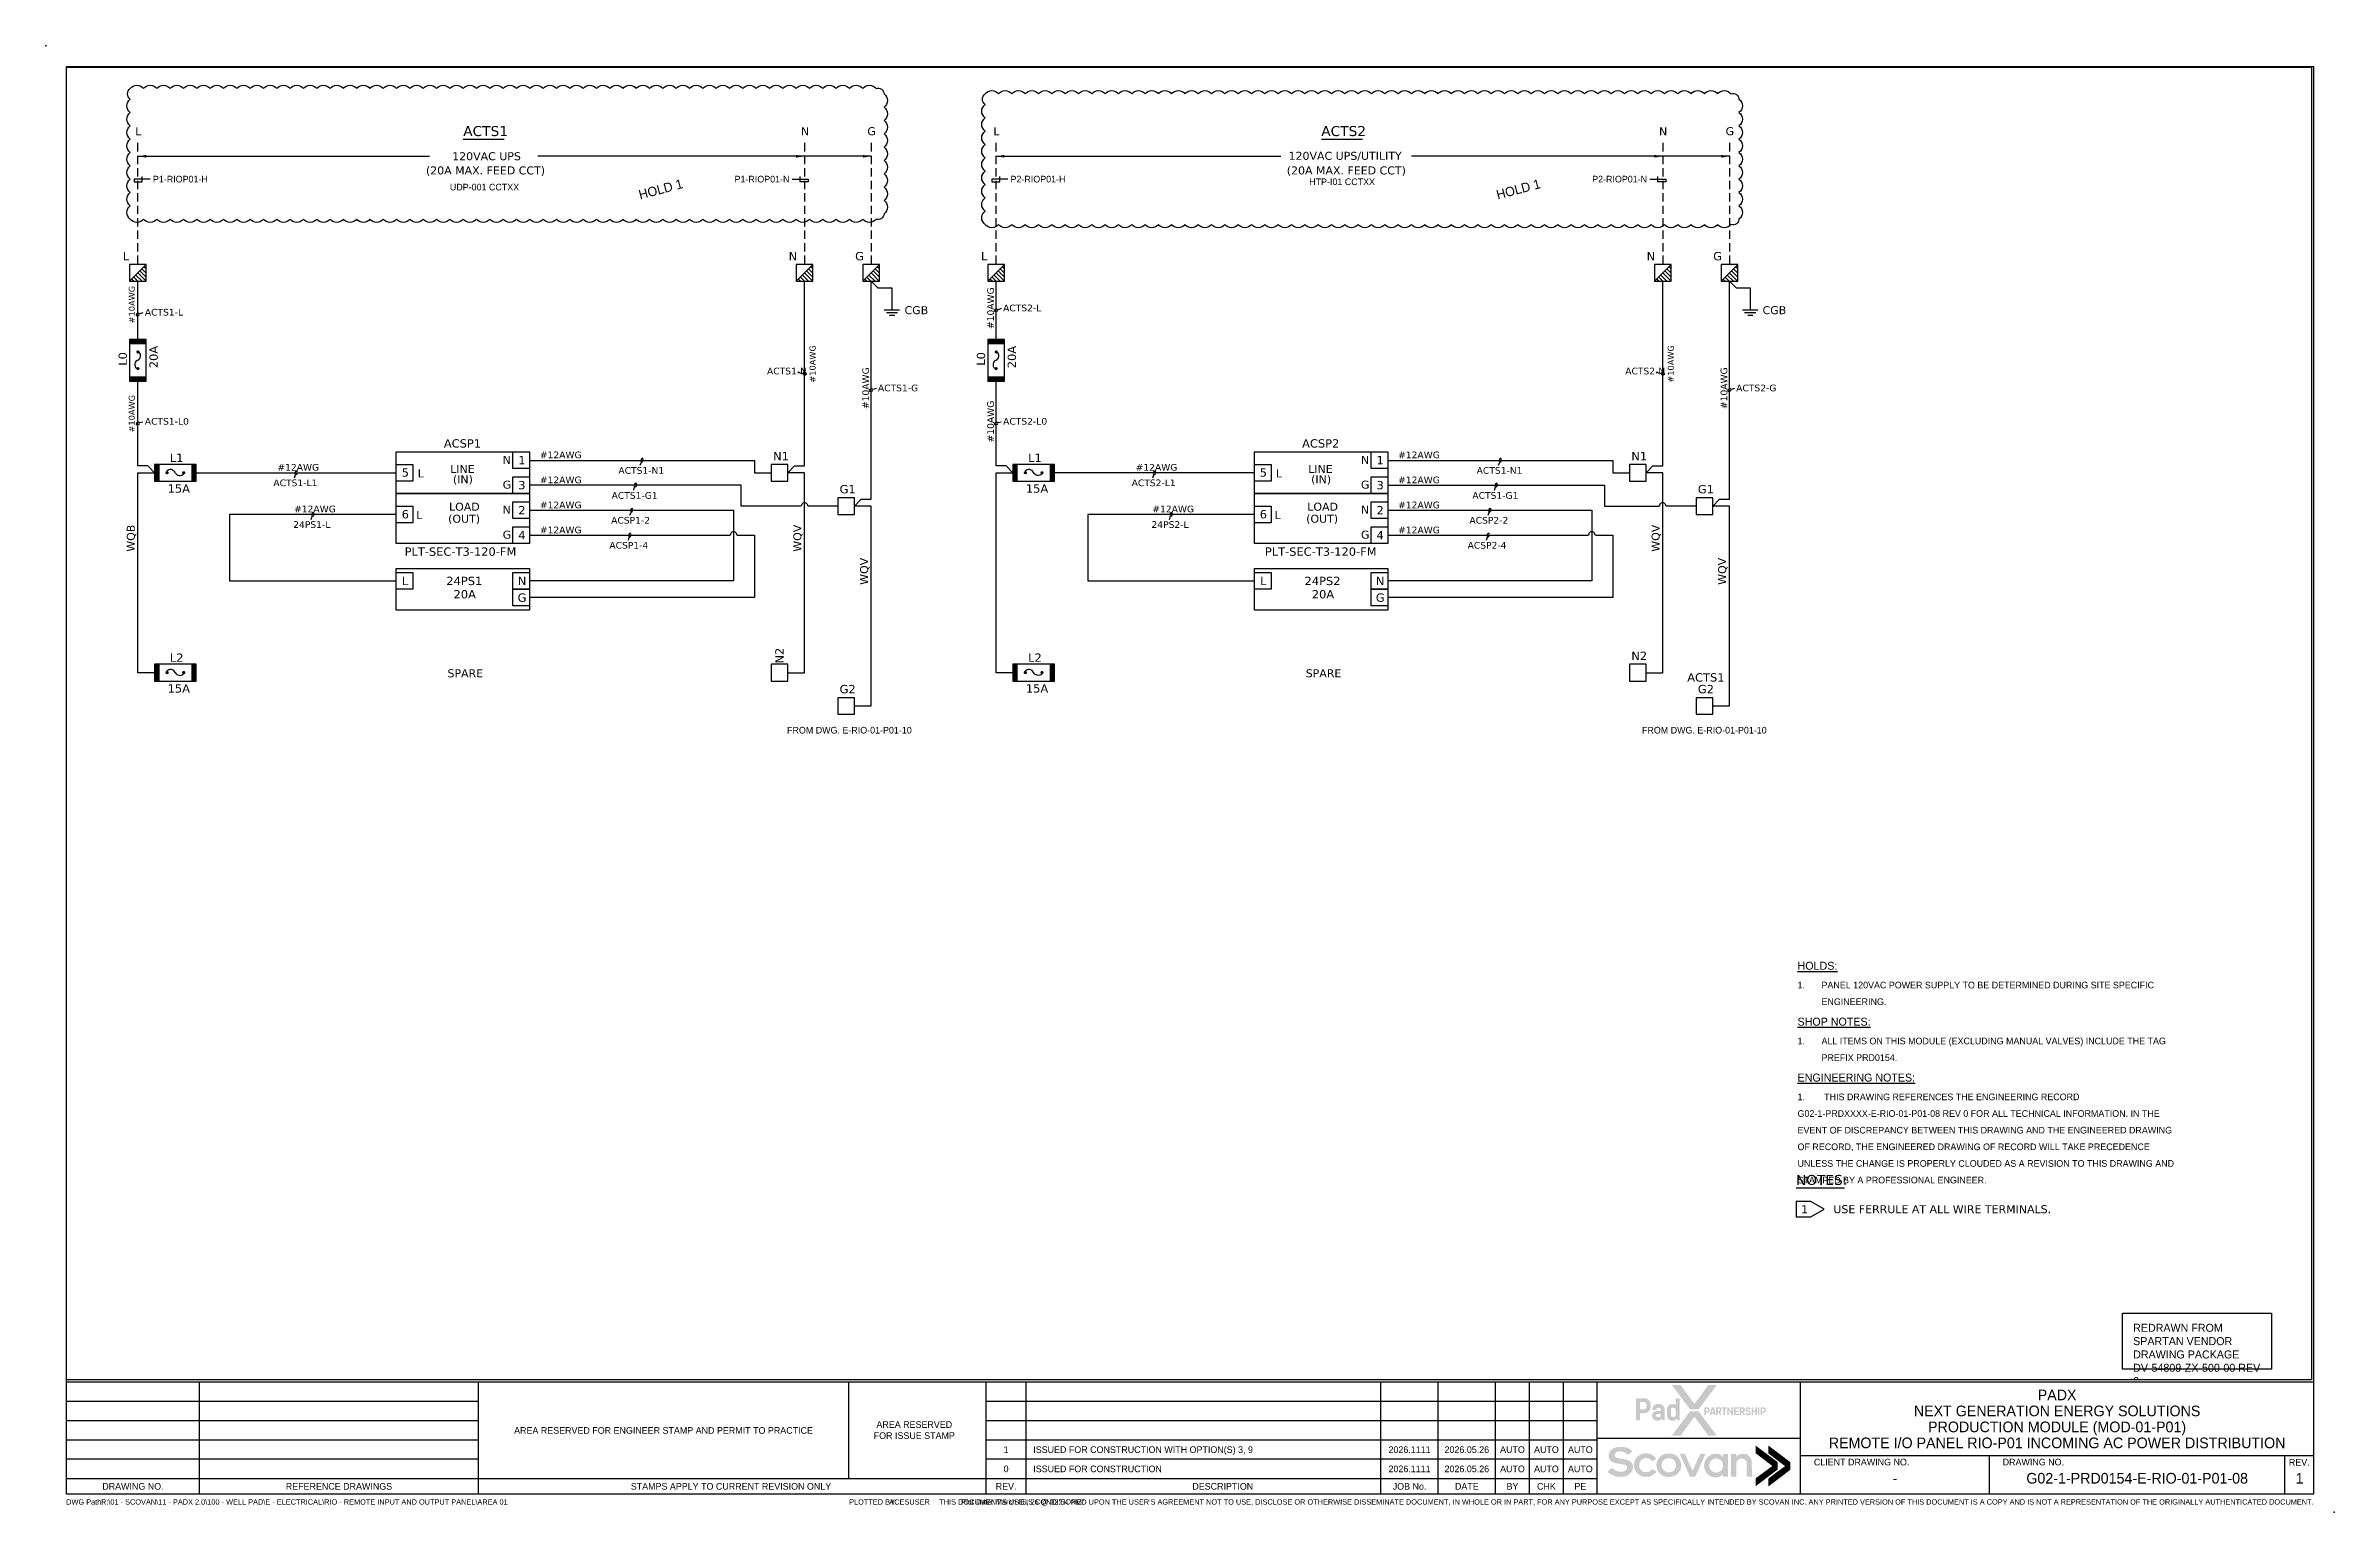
# Paper-space layout 'Layout1' of a CAD drawing. Extents: x -8 to 852, y -7 to 544.
# The model-space entities are those that its viewports show. They can reach past a viewport. Long polylines and large blocks are cut down to what shows.
import ezdxf
from ezdxf.enums import TextEntityAlignment as Align

# ---------------------------------------------------------------- set-up
doc = ezdxf.new("R2010")
doc.units = 0
doc.header["$LTSCALE"] = 10
doc.header["$MEASUREMENT"] = 0
doc.linetypes.add('DASHED', pattern=[0.75, 0.5, -0.25])
doc.layers.get('Defpoints').update_dxf_attribs({"color": 9})
for name, color, linetype in [('G02-1-PRDXXXX-E-MRIO-01-P01-01$0$ANNOTATION', 7, 'Continuous'), ('G02-1-PRDXXXX-E-MRIO-01-P01-01$0$ENGINEERING NOTE', 2, 'Continuous'), ('G02-1-PRDXXXX-E-MRIO-01-P01-01$0$HOLD', 1, 'Continuous'), ('G02-1-PRDXXXX-E-MRIO-01-P01-01$0$TEXT-2', 2, 'Continuous'), ('G02-1-PRDXXXX-E-MRIO-01-P01-01$0$TITLE', 7, 'Continuous'), ('Title Block', 255, 'Continuous'), ('TITLE BLOCK-TEXT', 12, 'Continuous')]:
    doc.layers.add(name, color=color, linetype=linetype)
doc.layers.add('G02-1-PRDXXXX-E-MRIO-01-P01-01$0$View', color=251, linetype='Continuous', plot=False)
doc.layers.add('Vport', color=251, linetype='DASHED', plot=False)
doc.styles.add('G02-1-PRDXXXX-E-MRIO-01-P01-01$0$PDF Verdana', font='verdana.ttf')
doc.styles.add('G02-1-PRDXXXX-E-MRIO-01-P01-01$0$Scovan Elec', font='')
doc.styles.add('Scovan Standard', font='', dxfattribs={"height": 2.5})
doc.styles.get('G02-1-PRDXXXX-E-MRIO-01-P01-01$0$Scovan Elec').set_extended_font_data('Franklin Gothic Medium Cond')
doc.styles.get('Scovan Standard').set_extended_font_data('Franklin Gothic Medium Cond')

psp = doc.layouts.get("Layout1")

msp = doc.modelspace()

# ---------------------------------------------------------------- texts
at = {"layer": 'G02-1-PRDXXXX-E-MRIO-01-P01-01$0$ENGINEERING NOTE', "insert": (7223, 158), "char_height": 2.5, "width": 144, "attachment_point": 1, "style": 'G02-1-PRDXXXX-E-MRIO-01-P01-01$0$Scovan Elec'}
msp.add_mtext('\\pxsm1.5;{\\H1.2x;\\LENGINEERING NOTES:\\P\\pi-3,l3,s*,t3,36;}1.^ITHIS DRAWING REFERENCES THE ENGINEERING RECORD G02-1-PRDXXXX-E-RIO-01-P01-08 REV 0 FOR ALL TECHNICAL INFORMATION{\\H0.99999x;. IN THE EVENT OF DISCREPANCY BETWEEN THIS DRAWING AND THE ENGINEERED DRAWING OF RECORD, THE ENGINEERED DRAWING OF RECORD WILL TAKE PRECEDENCE UNLESS THE CHANGE IS PROPERLY CLOUDED AS A REVISION TO THIS DRAWING AND STAMPED BY A PROFESSIONAL ENGINEER.}', dxfattribs=at)
at = {"layer": 'G02-1-PRDXXXX-E-MRIO-01-P01-01$0$HOLD', "char_height": 3.5, "attachment_point": 4, "rotation": 15, "style": 'G02-1-PRDXXXX-E-MRIO-01-P01-01$0$Scovan Elec'}
for insert in [(6788, 488), (7110, 488)]:
    msp.add_mtext('HOLD 1', dxfattribs=dict(at, insert=insert))
at = {"layer": 'G02-1-PRDXXXX-E-MRIO-01-P01-01$0$TEXT-2', "style": 'G02-1-PRDXXXX-E-MRIO-01-P01-01$0$Scovan Elec'}
for s, p in [('P1-RIOP01-H', (6605.5, 494)), ('P2-RIOP01-H', (6927.5, 494))]:
    msp.add_text(s, height=2.5, dxfattribs=at).set_placement(p, align=Align.MIDDLE_LEFT)
for s, p in [('UDP-001 CCTXX', (6730, 491)), ('HTP-I01 CCTXX', (7052, 493))]:
    msp.add_text(s, height=2.5, dxfattribs=at).set_placement(p, align=Align.MIDDLE)
for s, p in [('P1-RIOP01-N', (6844.5, 494)), ('P2-RIOP01-N', (7166.5, 494))]:
    msp.add_text(s, height=2.5, dxfattribs=at).set_placement(p, align=Align.MIDDLE_RIGHT)
for p in [(6867, 287), (7188, 287)]:
    msp.add_text('FROM DWG. E-RIO-01-P01-10', height=2.5, dxfattribs=at).set_placement(p, align=Align.MIDDLE_CENTER)
at = {"layer": 'G02-1-PRDXXXX-E-MRIO-01-P01-01$0$TEXT-2', "char_height": 3, "attachment_point": 1, "style": 'G02-1-PRDXXXX-E-MRIO-01-P01-01$0$Scovan Elec'}
for s, width, gutter_width, insert in [('\\pxsm1.5;{\\LHOLDS:\\P\\pi-3,l3,s*,t3;\\H0.83333x;\\l1.^IPANEL 120VAC POWER SUPPLY TO BE DETERMINED DURING SITE SPECIFIC ENGINEERING.}', 144, 12.5, (7223, 200)), ('\\pxsm1.5;{\\LSHOP NOTES:\\P\\pi-3,l3,s*,t3;\\H0.83333x;\\l1.^IALL ITEMS ON THIS MODULE (EXCLUDING MANUAL VALVES) INCLUDE THE TAG PREFIX PRD0154.}', 144, 12, (7223, 179)), ('REDRAWN FROM SPARTAN VENDOR DRAWING PACKAGE DV-54809-ZX-500-00 REV 0', 49, 12.5, (7349, 64))]:
    msp.add_mtext_dynamic_manual_height_columns(s, width=width, gutter_width=gutter_width, heights=[0], dxfattribs=dict(at, insert=insert))

# ---------------------------------------------------------------- blocks, each defined once
blk = doc.blocks.new('SCOVAN-LOGO')
at = {"linetype": 'Continuous'}
h = blk.add_hatch(color=30, dxfattribs=at)
h.dxf.hatch_style = 1
edge = h.paths.add_edge_path()
edge.add_spline(control_points=[(-31.1, 6), (-30.1, 6.9), (-30.1, 6.9), (-31.3, 7.7)], knot_values=[0, 0, 0, 0, 1, 1, 1, 1], degree=3, periodic=0)
edge.add_spline(control_points=[(-31.3, 7.7), (-32.5, 8.5), (-33.7, 8.8), (-35.4, 8.8)], knot_values=[0, 0, 0, 0, 1, 1, 1, 1], degree=3, periodic=0)
edge.add_spline(control_points=[(-35.4, 8.8), (-37.4, 8.8), (-38.7, 8.4), (-39.8, 7.4)], knot_values=[0, 0, 0, 0, 1, 1, 1, 1], degree=3, periodic=0)
edge.add_spline(control_points=[(-39.8, 7.4), (-41.2, 6.2), (-41.4, 4), (-40.3, 2.7)], knot_values=[0, 0, 0, 0, 1, 1, 1, 1], degree=3, periodic=0)
edge.add_spline(control_points=[(-40.3, 2.7), (-39.6, 1.8), (-38.7, 1.5), (-34.8, 0.9)], knot_values=[0, 0, 0, 0, 1, 1, 1, 1], degree=3, periodic=0)
edge.add_spline(control_points=[(-34.8, 0.9), (-33, 0.6), (-32.3, 0), (-32.6, -0.9)], knot_values=[0, 0, 0, 0, 1, 1, 1, 1], degree=3, periodic=0)
edge.add_spline(control_points=[(-32.6, -0.9), (-32.9, -1.9), (-34, -2.5), (-35.5, -2.5)], knot_values=[0, 0, 0, 0, 1, 1, 1, 1], degree=3, periodic=0)
edge.add_spline(control_points=[(-35.5, -2.5), (-36.9, -2.5), (-38.1, -2), (-39.1, -1.1)], knot_values=[0, 0, 0, 0, 1, 1, 1, 1], degree=3, periodic=0)
edge.add_line((-39.1, -1.1), (-39.5, -0.7))
edge.add_line((-39.5, -0.7), (-40.5, -1.6))
edge.add_line((-40.5, -1.6), (-41.4, -2.5))
edge.add_line((-41.4, -2.5), (-41, -2.9))
edge.add_spline(control_points=[(-41, -2.9), (-40.2, -3.6), (-38.9, -4.3), (-37.9, -4.6)], knot_values=[0, 0, 0, 0, 1, 1, 1, 1], degree=3, periodic=0)
edge.add_spline(control_points=[(-37.9, -4.6), (-36.8, -4.9), (-35, -4.9), (-33.8, -4.7)], knot_values=[0, 0, 0, 0, 1, 1, 1, 1], degree=3, periodic=0)
edge.add_spline(control_points=[(-33.8, -4.7), (-32.3, -4.3), (-31, -3.4), (-30.4, -2.3)], knot_values=[0, 0, 0, 0, 1, 1, 1, 1], degree=3, periodic=0)
edge.add_spline(control_points=[(-30.4, -2.3), (-29.5, -0.6), (-29.9, 1.4), (-31.3, 2.3)], knot_values=[0, 0, 0, 0, 1, 1, 1, 1], degree=3, periodic=0)
edge.add_spline(control_points=[(-31.3, 2.3), (-32, 2.8), (-33, 3.1), (-34.8, 3.3)], knot_values=[0, 0, 0, 0, 1, 1, 1, 1], degree=3, periodic=0)
edge.add_spline(control_points=[(-34.8, 3.3), (-36.9, 3.6), (-37.3, 3.7), (-37.8, 4.1)], knot_values=[0, 0, 0, 0, 1, 1, 1, 1], degree=3, periodic=0)
edge.add_spline(control_points=[(-37.8, 4.1), (-38.6, 4.6), (-38.5, 5.7), (-37.6, 6.3)], knot_values=[0, 0, 0, 0, 1, 1, 1, 1], degree=3, periodic=0)
edge.add_spline(control_points=[(-37.6, 6.3), (-36.3, 7.1), (-34.1, 6.8), (-32.6, 5.6)], knot_values=[0, 0, 0, 0, 1, 1, 1, 1], degree=3, periodic=0)
edge.add_spline(control_points=[(-32.6, 5.6), (-32.4, 5.4), (-32.1, 5.2), (-32.1, 5.2)], knot_values=[0, 0, 0, 0, 1, 1, 1, 1], degree=3, periodic=0)
edge.add_spline(control_points=[(-32.1, 5.2), (-32, 5.2), (-31.6, 5.6), (-31.1, 6)], knot_values=[0, 0, 0, 0, 1, 1, 1, 1], degree=3, periodic=0)
edge = h.paths.add_edge_path()
edge.add_spline(control_points=[(-26.3, 2.6), (-25.8, 3.3), (-25.1, 3.6), (-24.1, 3.7)], knot_values=[0, 0, 0, 0, 1, 1, 1, 1], degree=3, periodic=0)
edge.add_spline(control_points=[(-24.1, 3.7), (-23.1, 3.7), (-22.5, 3.5), (-21.8, 2.8)], knot_values=[0, 0, 0, 0, 1, 1, 1, 1], degree=3, periodic=0)
edge.add_spline(control_points=[(-21.8, 2.8), (-21.5, 2.5), (-21.2, 2.3), (-21.2, 2.3)], knot_values=[0, 0, 0, 0, 1, 1, 1, 1], degree=3, periodic=0)
edge.add_spline(control_points=[(-21.2, 2.3), (-21.1, 2.3), (-20.7, 2.5), (-20.2, 2.8)], knot_values=[0, 0, 0, 0, 1, 1, 1, 1], degree=3, periodic=0)
edge.add_spline(control_points=[(-20.2, 2.8), (-19.5, 3.3), (-19.3, 3.4), (-19.4, 3.6)], knot_values=[0, 0, 0, 0, 1, 1, 1, 1], degree=3, periodic=0)
edge.add_spline(control_points=[(-19.4, 3.6), (-19.7, 4), (-20.9, 5), (-21.6, 5.4)], knot_values=[0, 0, 0, 0, 1, 1, 1, 1], degree=3, periodic=0)
edge.add_spline(control_points=[(-21.6, 5.4), (-23.1, 6.1), (-25.4, 6), (-26.8, 5.1)], knot_values=[0, 0, 0, 0, 1, 1, 1, 1], degree=3, periodic=0)
edge.add_spline(control_points=[(-26.8, 5.1), (-27.6, 4.7), (-28.6, 3.7), (-28.9, 3)], knot_values=[0, 0, 0, 0, 1, 1, 1, 1], degree=3, periodic=0)
edge.add_spline(control_points=[(-28.9, 3), (-30, 0.9), (-29.6, -1.6), (-27.9, -3.3)], knot_values=[0, 0, 0, 0, 1, 1, 1, 1], degree=3, periodic=0)
edge.add_spline(control_points=[(-27.9, -3.3), (-27.3, -3.9), (-26.3, -4.5), (-25.5, -4.7)], knot_values=[0, 0, 0, 0, 1, 1, 1, 1], degree=3, periodic=0)
edge.add_spline(control_points=[(-25.5, -4.7), (-25.3, -4.8), (-24.5, -4.8), (-23.8, -4.8)], knot_values=[0, 0, 0, 0, 1, 1, 1, 1], degree=3, periodic=0)
edge.add_spline(control_points=[(-23.8, -4.8), (-22.5, -4.8), (-22.4, -4.8), (-21.5, -4.3)], knot_values=[0, 0, 0, 0, 1, 1, 1, 1], degree=3, periodic=0)
edge.add_spline(control_points=[(-21.5, -4.3), (-20.7, -3.9), (-19.3, -2.8), (-19.3, -2.5)], knot_values=[0, 0, 0, 0, 1, 1, 1, 1], degree=3, periodic=0)
edge.add_spline(control_points=[(-19.3, -2.5), (-19.3, -2.4), (-19.7, -2.1), (-20.3, -1.8)], knot_values=[0, 0, 0, 0, 1, 1, 1, 1], degree=3, periodic=0)
edge.add_line((-20.3, -1.8), (-21.2, -1.3))
edge.add_line((-21.2, -1.3), (-21.7, -1.8))
edge.add_spline(control_points=[(-21.7, -1.8), (-22.6, -2.7), (-24, -3), (-25.2, -2.5)], knot_values=[0, 0, 0, 0, 1, 1, 1, 1], degree=3, periodic=0)
edge.add_spline(control_points=[(-25.2, -2.5), (-27.2, -1.6), (-27.8, 0.9), (-26.3, 2.6)], knot_values=[0, 0, 0, 0, 1, 1, 1, 1], degree=3, periodic=0)
edge = h.paths.add_edge_path()
edge.add_spline(control_points=[(-9.5, 4.1), (-10.6, 5.3), (-11.9, 5.8), (-13.7, 5.8)], knot_values=[0, 0, 0, 0, 1, 1, 1, 1], degree=3, periodic=0)
edge.add_spline(control_points=[(-13.7, 5.8), (-15.5, 5.8), (-16.8, 5.3), (-17.9, 4.1)], knot_values=[0, 0, 0, 0, 1, 1, 1, 1], degree=3, periodic=0)
edge.add_spline(control_points=[(-17.9, 4.1), (-19.1, 2.7), (-19.6, 0.9), (-19.1, -0.9)], knot_values=[0, 0, 0, 0, 1, 1, 1, 1], degree=3, periodic=0)
edge.add_spline(control_points=[(-19.1, -0.9), (-18.9, -1.8), (-18.5, -2.4), (-17.8, -3.2)], knot_values=[0, 0, 0, 0, 1, 1, 1, 1], degree=3, periodic=0)
edge.add_spline(control_points=[(-17.8, -3.2), (-17.1, -3.9), (-16.5, -4.3), (-15.5, -4.6)], knot_values=[0, 0, 0, 0, 1, 1, 1, 1], degree=3, periodic=0)
edge.add_spline(control_points=[(-15.5, -4.6), (-14.1, -5.1), (-11.9, -4.9), (-10.6, -4.1)], knot_values=[0, 0, 0, 0, 1, 1, 1, 1], degree=3, periodic=0)
edge.add_spline(control_points=[(-10.6, -4.1), (-10, -3.7), (-9, -2.7), (-8.6, -2)], knot_values=[0, 0, 0, 0, 1, 1, 1, 1], degree=3, periodic=0)
edge.add_spline(control_points=[(-8.6, -2), (-7.6, 0), (-7.9, 2.4), (-9.5, 4.1)], knot_values=[0, 0, 0, 0, 1, 1, 1, 1], degree=3, periodic=0)
edge = h.paths.add_edge_path(flags=16)
edge.add_spline(control_points=[(-16.2, -1.6), (-17.6, 0), (-16.9, 2.8), (-14.8, 3.5)], knot_values=[0, 0, 0, 0, 1, 1, 1, 1], degree=3, periodic=0)
edge.add_spline(control_points=[(-14.8, 3.5), (-13.2, 4), (-11.5, 3.4), (-10.8, 2)], knot_values=[0, 0, 0, 0, 1, 1, 1, 1], degree=3, periodic=0)
edge.add_spline(control_points=[(-10.8, 2), (-10, 0.3), (-10.6, -1.8), (-12.3, -2.5)], knot_values=[0, 0, 0, 0, 1, 1, 1, 1], degree=3, periodic=0)
edge.add_spline(control_points=[(-12.3, -2.5), (-13.7, -3.1), (-15.2, -2.8), (-16.2, -1.6)], knot_values=[0, 0, 0, 0, 1, 1, 1, 1], degree=3, periodic=0)
edge = h.paths.add_edge_path()
edge.add_spline(control_points=[(-4.6, 1.6), (-5.5, 3.7), (-6.3, 5.5), (-6.4, 5.6)], knot_values=[0, 0, 0, 0, 1, 1, 1, 1], degree=3, periodic=0)
edge.add_spline(control_points=[(-6.4, 5.6), (-6.4, 5.7), (-6.8, 5.7), (-7.6, 5.7)], knot_values=[0, 0, 0, 0, 1, 1, 1, 1], degree=3, periodic=0)
edge.add_line((-7.6, 5.7), (-8.7, 5.6))
edge.add_line((-8.7, 5.6), (-6.4, 0.5))
edge.add_line((-6.4, 0.5), (-6.4, 0.5))
edge.add_line((-6.4, 0.5), (-4.1, -4.7))
edge.add_line((-4.1, -4.7), (-2.9, -4.7))
edge.add_line((-2.9, -4.7), (-1.7, -4.7))
edge.add_line((-1.7, -4.7), (0.3, -0.4))
edge.add_spline(control_points=[(0.3, -0.4), (1.3, 2), (2.4, 4.4), (2.6, 4.8)], knot_values=[0, 0, 0, 0, 1, 1, 1, 1], degree=3, periodic=0)
edge.add_line((2.6, 4.8), (3, 5.7))
edge.add_line((3, 5.7), (1.8, 5.7))
edge.add_line((1.8, 5.7), (0.6, 5.6))
edge.add_line((0.6, 5.6), (-1, 2.1))
edge.add_spline(control_points=[(-1, 2.1), (-1.9, 0.1), (-2.7, -1.6), (-2.7, -1.8)], knot_values=[0, 0, 0, 0, 1, 1, 1, 1], degree=3, periodic=0)
edge.add_spline(control_points=[(-2.7, -1.8), (-2.9, -2.1), (-3, -2), (-4.6, 1.6)], knot_values=[0, 0, 0, 0, 1, 1, 1, 1], degree=3, periodic=0)
edge = h.paths.add_edge_path()
edge.add_line((13.2, 5.5), (12.1, 5.5))
edge.add_line((12.1, 5.5), (10.9, 5.5))
edge.add_line((10.9, 5.5), (10.9, 4.9))
edge.add_line((10.9, 4.9), (10.9, 4.2))
edge.add_line((10.9, 4.2), (10.5, 4.7))
edge.add_spline(control_points=[(10.5, 4.7), (9.6, 5.6), (7.9, 5.9), (6.3, 5.5)], knot_values=[0, 0, 0, 0, 1, 1, 1, 1], degree=3, periodic=0)
edge.add_spline(control_points=[(6.3, 5.5), (3.6, 4.8), (1.8, 1.9), (2.4, -0.9)], knot_values=[0, 0, 0, 0, 1, 1, 1, 1], degree=3, periodic=0)
edge.add_spline(control_points=[(2.4, -0.9), (2.9, -2.9), (4.6, -4.6), (6.6, -5)], knot_values=[0, 0, 0, 0, 1, 1, 1, 1], degree=3, periodic=0)
edge.add_spline(control_points=[(6.6, -5), (7.5, -5.1), (7.6, -5.1), (8.4, -5)], knot_values=[0, 0, 0, 0, 1, 1, 1, 1], degree=3, periodic=0)
edge.add_spline(control_points=[(8.4, -5), (9.2, -4.8), (10, -4.4), (10.6, -3.9)], knot_values=[0, 0, 0, 0, 1, 1, 1, 1], degree=3, periodic=0)
edge.add_line((10.6, -3.9), (10.9, -3.6))
edge.add_line((10.9, -3.6), (10.9, -4.2))
edge.add_line((10.9, -4.2), (10.9, -4.7))
edge.add_line((10.9, -4.7), (12.1, -4.7))
edge.add_line((12.1, -4.7), (13.2, -4.7))
edge.add_line((13.2, -4.7), (13.2, 0.4))
edge.add_line((13.2, 0.4), (13.2, 5.5))
edge = h.paths.add_edge_path(flags=16)
edge.add_spline(control_points=[(5.1, 1.9), (6.1, 3.8), (8.7, 4.1), (10.1, 2.5)], knot_values=[0, 0, 0, 0, 1, 1, 1, 1], degree=3, periodic=0)
edge.add_spline(control_points=[(10.1, 2.5), (10.8, 1.8), (11, 1.2), (10.9, 0.2)], knot_values=[0, 0, 0, 0, 1, 1, 1, 1], degree=3, periodic=0)
edge.add_spline(control_points=[(10.9, 0.2), (10.8, -1.1), (10.2, -2.1), (9.1, -2.6)], knot_values=[0, 0, 0, 0, 1, 1, 1, 1], degree=3, periodic=0)
edge.add_spline(control_points=[(9.1, -2.6), (6.3, -3.8), (3.6, -0.8), (5.1, 1.9)], knot_values=[0, 0, 0, 0, 1, 1, 1, 1], degree=3, periodic=0)
edge = h.paths.add_edge_path()
edge.add_spline(control_points=[(17.2, 2.2), (17.6, 3), (18.4, 3.5), (19.5, 3.4)], knot_values=[0, 0, 0, 0, 1, 1, 1, 1], degree=3, periodic=0)
edge.add_spline(control_points=[(19.5, 3.4), (20.1, 3.4), (20.9, 3.1), (21.2, 2.8)], knot_values=[0, 0, 0, 0, 1, 1, 1, 1], degree=3, periodic=0)
edge.add_spline(control_points=[(21.2, 2.8), (21.7, 2.2), (21.7, 1.8), (21.7, -1.6)], knot_values=[0, 0, 0, 0, 1, 1, 1, 1], degree=3, periodic=0)
edge.add_line((21.7, -1.6), (21.7, -4.7))
edge.add_line((21.7, -4.7), (22.9, -4.7))
edge.add_line((22.9, -4.7), (24, -4.7))
edge.add_line((24, -4.7), (24, -1))
edge.add_line((24, -1), (23.9, 2.7))
edge.add_line((23.9, 2.7), (23.6, 3.4))
edge.add_spline(control_points=[(23.6, 3.4), (23.2, 4.2), (22.5, 5), (21.7, 5.4)], knot_values=[0, 0, 0, 0, 1, 1, 1, 1], degree=3, periodic=0)
edge.add_spline(control_points=[(21.7, 5.4), (21.2, 5.6), (20.9, 5.6), (20, 5.6)], knot_values=[0, 0, 0, 0, 1, 1, 1, 1], degree=3, periodic=0)
edge.add_spline(control_points=[(20, 5.6), (18.8, 5.6), (18.1, 5.4), (17.3, 4.7)], knot_values=[0, 0, 0, 0, 1, 1, 1, 1], degree=3, periodic=0)
edge.add_line((17.3, 4.7), (16.9, 4.2))
edge.add_line((16.9, 4.2), (16.9, 4.9))
edge.add_line((16.9, 4.9), (16.9, 5.5))
edge.add_line((16.9, 5.5), (15.8, 5.5))
edge.add_line((15.8, 5.5), (14.6, 5.5))
edge.add_line((14.6, 5.5), (14.6, 0.4))
edge.add_line((14.6, 0.4), (14.6, 0.4))
edge.add_line((14.6, 0.4), (14.6, -4.7))
edge.add_line((14.6, -4.7), (15.7, -4.7))
edge.add_line((15.7, -4.7), (16.9, -4.7))
edge.add_line((16.9, -4.7), (16.9, -1.6))
edge.add_spline(control_points=[(16.9, -1.6), (16.9, 1.4), (17, 1.6), (17.2, 2.2)], knot_values=[0, 0, 0, 0, 1, 1, 1, 1], degree=3, periodic=0)
h = blk.add_hatch(color=89, dxfattribs=at)
h.dxf.hatch_style = 1
h.paths.add_polyline_path([(25.7, 5.9), (29.5, 3), (33.3, 0.1), (35.7, 1.9), (25.7, 9.4)])
h = blk.add_hatch(color=85, dxfattribs=at)
h.dxf.hatch_style = 1
h.paths.add_polyline_path([(29.5, -2.7), (25.7, -5.5), (25.7, -9.1), (35.7, -1.5), (35.7, 0.2), (35.7, 1.9)])
h = blk.add_hatch(color=89, dxfattribs=at)
h.dxf.hatch_style = 1
h.paths.add_polyline_path([(31.5, 5.8), (35.3, 2.9), (39.1, 0), (41.5, 1.8), (31.5, 9.4)])
h = blk.add_hatch(color=85, dxfattribs=at)
h.dxf.hatch_style = 1
h.paths.add_polyline_path([(35.3, -2.7), (31.5, -5.6), (31.5, -9.2), (41.5, -1.6), (41.5, 0.1), (41.5, 1.8)])
blk = doc.blocks.new('TB-CLOGO')
at = {"linetype": 'Continuous'}
h = blk.add_hatch(color=249, dxfattribs=at)
h.dxf.hatch_style = 1
edge = h.paths.add_edge_path()
edge.add_spline(control_points=[(-0.17, -0.33), (-1.73, -2.48), (-1.72, -2.48), (-1.72, -2.48)], knot_values=[0, 0, 0, 0, 1, 1, 1, 1], degree=3, periodic=0)
edge.add_spline(control_points=[(-1.72, -2.48), (-1.71, -2.48), (-0.52, -4.07), (0.93, -6.01)], knot_values=[0, 0, 0, 0, 1, 1, 1, 1], degree=3, periodic=0)
edge.add_line((0.93, -6.01), (3.55, -9.55))
edge.add_line((3.55, -9.55), (5.14, -9.55))
edge.add_line((5.14, -9.55), (6.72, -9.55))
edge.add_line((6.72, -9.55), (6.31, -9.01))
edge.add_spline(control_points=[(6.31, -9.01), (6.09, -8.71), (4.54, -6.63), (2.87, -4.4)], knot_values=[0, 0, 0, 0, 1, 1, 1, 1], degree=3, periodic=0)
edge.add_line((2.87, -4.4), (-0.17, -0.33))
edge = h.paths.add_edge_path()
edge.add_line((-1.71, 2.42), (-4.3, 5.97))
edge.add_line((-4.3, 5.97), (-6.88, 9.52))
edge.add_line((-6.88, 9.52), (-8.57, 9.52))
edge.add_spline(control_points=[(-8.57, 9.52), (-9.61, 9.52), (-10.25, 9.51), (-10.24, 9.5)], knot_values=[0, 0, 0, 0, 1, 1, 1, 1], degree=3, periodic=0)
edge.add_spline(control_points=[(-10.24, 9.5), (-10.24, 9.48), (-8.67, 7.41), (-6.76, 4.89)], knot_values=[0, 0, 0, 0, 1, 1, 1, 1], degree=3, periodic=0)
edge.add_line((-6.76, 4.89), (-3.29, 0.3))
edge.add_line((-3.29, 0.3), (-1.73, 0.3))
edge.add_line((-1.73, 0.3), (-0.18, 0.3))
edge.add_line((-0.18, 0.3), (-1.71, 2.42))
edge = h.paths.add_edge_path()
edge.add_spline(control_points=[(-18.22, 2.74), (-18.41, 3.42), (-18.83, 3.95), (-19.43, 4.26)], knot_values=[0, 0, 0, 0, 1, 1, 1, 1], degree=3, periodic=0)
edge.add_spline(control_points=[(-19.43, 4.26), (-19.65, 4.37), (-19.84, 4.44), (-20.1, 4.49)], knot_values=[0, 0, 0, 0, 1, 1, 1, 1], degree=3, periodic=0)
edge.add_spline(control_points=[(-20.1, 4.49), (-20.25, 4.52), (-20.51, 4.53), (-21.97, 4.54)], knot_values=[0, 0, 0, 0, 1, 1, 1, 1], degree=3, periodic=0)
edge.add_line((-21.97, 4.54), (-23.68, 4.55))
edge.add_line((-23.68, 4.55), (-23.68, 0.37))
edge.add_line((-23.68, 0.37), (-23.68, -3.8))
edge.add_line((-23.68, -3.8), (-22.93, -3.8))
edge.add_line((-22.93, -3.8), (-22.17, -3.8))
edge.add_line((-22.17, -3.8), (-22.17, -2.44))
edge.add_line((-22.17, -2.44), (-22.17, -1.09))
edge.add_line((-22.17, -1.09), (-21.32, -1.09))
edge.add_spline(control_points=[(-21.32, -1.09), (-20.42, -1.09), (-20.18, -1.07), (-19.87, -0.98)], knot_values=[0, 0, 0, 0, 1, 1, 1, 1], degree=3, periodic=0)
edge.add_spline(control_points=[(-19.87, -0.98), (-19.05, -0.74), (-18.45, -0.13), (-18.22, 0.72)], knot_values=[0, 0, 0, 0, 1, 1, 1, 1], degree=3, periodic=0)
edge.add_spline(control_points=[(-18.22, 0.72), (-18.17, 0.9), (-18.17, 0.94), (-18.17, 1.73)], knot_values=[0, 0, 0, 0, 1, 1, 1, 1], degree=3, periodic=0)
edge.add_spline(control_points=[(-18.17, 1.73), (-18.17, 2.51), (-18.17, 2.56), (-18.22, 2.74)], knot_values=[0, 0, 0, 0, 1, 1, 1, 1], degree=3, periodic=0)
edge = h.paths.add_edge_path(flags=16)
edge.add_line((-22.17, 3.09), (-21.28, 3.08))
edge.add_spline(control_points=[(-21.28, 3.08), (-20.4, 3.07), (-20.38, 3.07), (-20.25, 3.02)], knot_values=[0, 0, 0, 0, 1, 1, 1, 1], degree=3, periodic=0)
edge.add_spline(control_points=[(-20.25, 3.02), (-19.98, 2.91), (-19.74, 2.62), (-19.69, 2.31)], knot_values=[0, 0, 0, 0, 1, 1, 1, 1], degree=3, periodic=0)
edge.add_spline(control_points=[(-19.69, 2.31), (-19.66, 2.15), (-19.66, 1.3), (-19.69, 1.14)], knot_values=[0, 0, 0, 0, 1, 1, 1, 1], degree=3, periodic=0)
edge.add_spline(control_points=[(-19.69, 1.14), (-19.74, 0.83), (-19.93, 0.59), (-20.21, 0.46)], knot_values=[0, 0, 0, 0, 1, 1, 1, 1], degree=3, periodic=0)
edge.add_line((-20.21, 0.46), (-20.36, 0.38))
edge.add_line((-20.36, 0.38), (-21.27, 0.38))
edge.add_line((-21.27, 0.38), (-22.17, 0.37))
edge.add_line((-22.17, 0.37), (-22.17, 1.73))
edge.add_line((-22.17, 1.73), (-22.17, 3.09))
edge = h.paths.add_edge_path()
edge.add_spline(control_points=[(-12.89, 0.54), (-13, 1.42), (-13.6, 2.1), (-14.48, 2.32)], knot_values=[0, 0, 0, 0, 1, 1, 1, 1], degree=3, periodic=0)
edge.add_spline(control_points=[(-14.48, 2.32), (-14.9, 2.43), (-15.58, 2.42), (-16, 2.31)], knot_values=[0, 0, 0, 0, 1, 1, 1, 1], degree=3, periodic=0)
edge.add_spline(control_points=[(-16, 2.31), (-16.75, 2.1), (-17.33, 1.49), (-17.49, 0.73)], knot_values=[0, 0, 0, 0, 1, 1, 1, 1], degree=3, periodic=0)
edge.add_spline(control_points=[(-17.49, 0.73), (-17.52, 0.59), (-17.54, 0.24), (-17.51, 0.24)], knot_values=[0, 0, 0, 0, 1, 1, 1, 1], degree=3, periodic=0)
edge.add_spline(control_points=[(-17.51, 0.24), (-17.51, 0.24), (-17.2, 0.21), (-16.81, 0.17)], knot_values=[0, 0, 0, 0, 1, 1, 1, 1], degree=3, periodic=0)
edge.add_spline(control_points=[(-16.81, 0.17), (-16.43, 0.13), (-16.1, 0.1), (-16.08, 0.1)], knot_values=[0, 0, 0, 0, 1, 1, 1, 1], degree=3, periodic=0)
edge.add_spline(control_points=[(-16.08, 0.1), (-16.04, 0.1), (-16.04, 0.12), (-16.04, 0.28)], knot_values=[0, 0, 0, 0, 1, 1, 1, 1], degree=3, periodic=0)
edge.add_spline(control_points=[(-16.04, 0.28), (-16.04, 0.39), (-16.03, 0.5), (-16.01, 0.54)], knot_values=[0, 0, 0, 0, 1, 1, 1, 1], degree=3, periodic=0)
edge.add_spline(control_points=[(-16.01, 0.54), (-15.96, 0.66), (-15.82, 0.8), (-15.69, 0.87)], knot_values=[0, 0, 0, 0, 1, 1, 1, 1], degree=3, periodic=0)
edge.add_spline(control_points=[(-15.69, 0.87), (-15.58, 0.92), (-15.54, 0.93), (-15.26, 0.94)], knot_values=[0, 0, 0, 0, 1, 1, 1, 1], degree=3, periodic=0)
edge.add_spline(control_points=[(-15.26, 0.94), (-14.86, 0.95), (-14.74, 0.92), (-14.57, 0.76)], knot_values=[0, 0, 0, 0, 1, 1, 1, 1], degree=3, periodic=0)
edge.add_spline(control_points=[(-14.57, 0.76), (-14.39, 0.59), (-14.37, 0.52), (-14.36, 0.08)], knot_values=[0, 0, 0, 0, 1, 1, 1, 1], degree=3, periodic=0)
edge.add_line((-14.36, 0.08), (-14.35, -0.28))
edge.add_line((-14.35, -0.28), (-15.2, -0.29))
edge.add_spline(control_points=[(-15.2, -0.29), (-16.03, -0.3), (-16.06, -0.3), (-16.27, -0.36)], knot_values=[0, 0, 0, 0, 1, 1, 1, 1], degree=3, periodic=0)
edge.add_spline(control_points=[(-16.27, -0.36), (-16.84, -0.52), (-17.21, -0.8), (-17.42, -1.23)], knot_values=[0, 0, 0, 0, 1, 1, 1, 1], degree=3, periodic=0)
edge.add_spline(control_points=[(-17.42, -1.23), (-17.55, -1.5), (-17.59, -1.71), (-17.59, -2.09)], knot_values=[0, 0, 0, 0, 1, 1, 1, 1], degree=3, periodic=0)
edge.add_spline(control_points=[(-17.59, -2.09), (-17.59, -2.53), (-17.52, -2.81), (-17.35, -3.1)], knot_values=[0, 0, 0, 0, 1, 1, 1, 1], degree=3, periodic=0)
edge.add_spline(control_points=[(-17.35, -3.1), (-17.11, -3.48), (-16.65, -3.78), (-16.11, -3.88)], knot_values=[0, 0, 0, 0, 1, 1, 1, 1], degree=3, periodic=0)
edge.add_spline(control_points=[(-16.11, -3.88), (-15.86, -3.93), (-15.24, -3.91), (-15.02, -3.85)], knot_values=[0, 0, 0, 0, 1, 1, 1, 1], degree=3, periodic=0)
edge.add_spline(control_points=[(-15.02, -3.85), (-14.64, -3.74), (-14.35, -3.58), (-14.12, -3.32)], knot_values=[0, 0, 0, 0, 1, 1, 1, 1], degree=3, periodic=0)
edge.add_line((-14.12, -3.32), (-13.97, -3.17))
edge.add_line((-13.97, -3.17), (-13.77, -3.48))
edge.add_line((-13.77, -3.48), (-13.57, -3.8))
edge.add_line((-13.57, -3.8), (-13.22, -3.8))
edge.add_line((-13.22, -3.8), (-12.87, -3.8))
edge.add_line((-12.87, -3.8), (-12.87, -1.73))
edge.add_spline(control_points=[(-12.87, -1.73), (-12.87, -0.37), (-12.88, 0.41), (-12.89, 0.54)], knot_values=[0, 0, 0, 0, 1, 1, 1, 1], degree=3, periodic=0)
edge = h.paths.add_edge_path(flags=16)
edge.add_spline(control_points=[(-15.77, -1.44), (-15.67, -1.4), (-15.62, -1.39), (-15, -1.39)], knot_values=[0, 0, 0, 0, 1, 1, 1, 1], degree=3, periodic=0)
edge.add_line((-15, -1.39), (-14.35, -1.38))
edge.add_line((-14.35, -1.38), (-14.36, -1.74))
edge.add_spline(control_points=[(-14.36, -1.74), (-14.36, -2.09), (-14.37, -2.11), (-14.43, -2.23)], knot_values=[0, 0, 0, 0, 1, 1, 1, 1], degree=3, periodic=0)
edge.add_spline(control_points=[(-14.43, -2.23), (-14.51, -2.37), (-14.66, -2.49), (-14.8, -2.52)], knot_values=[0, 0, 0, 0, 1, 1, 1, 1], degree=3, periodic=0)
edge.add_spline(control_points=[(-14.8, -2.52), (-14.89, -2.54), (-15.52, -2.55), (-15.65, -2.53)], knot_values=[0, 0, 0, 0, 1, 1, 1, 1], degree=3, periodic=0)
edge.add_spline(control_points=[(-15.65, -2.53), (-15.77, -2.51), (-15.95, -2.38), (-16.03, -2.26)], knot_values=[0, 0, 0, 0, 1, 1, 1, 1], degree=3, periodic=0)
edge.add_spline(control_points=[(-16.03, -2.26), (-16.09, -2.16), (-16.1, -2.13), (-16.1, -1.97)], knot_values=[0, 0, 0, 0, 1, 1, 1, 1], degree=3, periodic=0)
edge.add_spline(control_points=[(-16.1, -1.97), (-16.1, -1.76), (-16.07, -1.69), (-15.94, -1.56)], knot_values=[0, 0, 0, 0, 1, 1, 1, 1], degree=3, periodic=0)
edge.add_spline(control_points=[(-15.94, -1.56), (-15.9, -1.52), (-15.82, -1.47), (-15.77, -1.44)], knot_values=[0, 0, 0, 0, 1, 1, 1, 1], degree=3, periodic=0)
edge = h.paths.add_edge_path()
edge.add_line((-7.29, 0.37), (-7.29, 4.53))
edge.add_line((-7.29, 4.53), (-8.03, 4.54))
edge.add_line((-8.03, 4.54), (-8.76, 4.55))
edge.add_line((-8.76, 4.55), (-8.77, 3.27))
edge.add_line((-8.77, 3.27), (-8.78, 1.99))
edge.add_line((-8.78, 1.99), (-8.86, 2.05))
edge.add_spline(control_points=[(-8.86, 2.05), (-8.99, 2.15), (-9.29, 2.29), (-9.47, 2.34)], knot_values=[0, 0, 0, 0, 1, 1, 1, 1], degree=3, periodic=0)
edge.add_spline(control_points=[(-9.47, 2.34), (-9.71, 2.4), (-9.97, 2.41), (-10.25, 2.38)], knot_values=[0, 0, 0, 0, 1, 1, 1, 1], degree=3, periodic=0)
edge.add_spline(control_points=[(-10.25, 2.38), (-11.19, 2.27), (-11.75, 1.76), (-11.96, 0.84)], knot_values=[0, 0, 0, 0, 1, 1, 1, 1], degree=3, periodic=0)
edge.add_spline(control_points=[(-11.96, 0.84), (-12.01, 0.65), (-12.01, 0.54), (-12.02, -0.59)], knot_values=[0, 0, 0, 0, 1, 1, 1, 1], degree=3, periodic=0)
edge.add_spline(control_points=[(-12.02, -0.59), (-12.03, -1.38), (-12.02, -1.89), (-12, -2.04)], knot_values=[0, 0, 0, 0, 1, 1, 1, 1], degree=3, periodic=0)
edge.add_spline(control_points=[(-12, -2.04), (-11.9, -3.09), (-11.36, -3.71), (-10.44, -3.88)], knot_values=[0, 0, 0, 0, 1, 1, 1, 1], degree=3, periodic=0)
edge.add_spline(control_points=[(-10.44, -3.88), (-10.19, -3.92), (-9.76, -3.92), (-9.54, -3.88)], knot_values=[0, 0, 0, 0, 1, 1, 1, 1], degree=3, periodic=0)
edge.add_spline(control_points=[(-9.54, -3.88), (-9.18, -3.8), (-8.85, -3.62), (-8.58, -3.32)], knot_values=[0, 0, 0, 0, 1, 1, 1, 1], degree=3, periodic=0)
edge.add_line((-8.58, -3.32), (-8.41, -3.14))
edge.add_line((-8.41, -3.14), (-8.19, -3.47))
edge.add_line((-8.19, -3.47), (-7.98, -3.8))
edge.add_line((-7.98, -3.8), (-7.63, -3.8))
edge.add_line((-7.63, -3.8), (-7.28, -3.8))
edge.add_line((-7.28, -3.8), (-7.29, 0.37))
edge = h.paths.add_edge_path(flags=16)
edge.add_line((-10.53, 0.43), (-10.48, 0.55))
edge.add_spline(control_points=[(-10.48, 0.55), (-10.41, 0.7), (-10.24, 0.86), (-10.09, 0.91)], knot_values=[0, 0, 0, 0, 1, 1, 1, 1], degree=3, periodic=0)
edge.add_spline(control_points=[(-10.09, 0.91), (-9.99, 0.94), (-9.9, 0.95), (-9.6, 0.94)], knot_values=[0, 0, 0, 0, 1, 1, 1, 1], degree=3, periodic=0)
edge.add_spline(control_points=[(-9.6, 0.94), (-9.18, 0.93), (-9.12, 0.91), (-8.95, 0.73)], knot_values=[0, 0, 0, 0, 1, 1, 1, 1], degree=3, periodic=0)
edge.add_spline(control_points=[(-8.95, 0.73), (-8.77, 0.53), (-8.78, 0.6), (-8.78, -0.76)], knot_values=[0, 0, 0, 0, 1, 1, 1, 1], degree=3, periodic=0)
edge.add_line((-8.78, -0.76), (-8.78, -1.96))
edge.add_line((-8.78, -1.96), (-8.84, -2.09))
edge.add_spline(control_points=[(-8.84, -2.09), (-8.91, -2.24), (-9.02, -2.35), (-9.17, -2.42)], knot_values=[0, 0, 0, 0, 1, 1, 1, 1], degree=3, periodic=0)
edge.add_spline(control_points=[(-9.17, -2.42), (-9.26, -2.46), (-9.33, -2.47), (-9.61, -2.47)], knot_values=[0, 0, 0, 0, 1, 1, 1, 1], degree=3, periodic=0)
edge.add_spline(control_points=[(-9.61, -2.47), (-10.08, -2.48), (-10.26, -2.42), (-10.42, -2.17)], knot_values=[0, 0, 0, 0, 1, 1, 1, 1], degree=3, periodic=0)
edge.add_spline(control_points=[(-10.42, -2.17), (-10.54, -2), (-10.55, -1.93), (-10.54, -0.7)], knot_values=[0, 0, 0, 0, 1, 1, 1, 1], degree=3, periodic=0)
edge.add_line((-10.54, -0.7), (-10.53, 0.43))
edge = h.paths.add_edge_path()
edge.add_spline(control_points=[(4.02, 0.03), (4.05, 0.57), (3.86, 0.93), (3.47, 1.08)], knot_values=[0, 0, 0, 0, 1, 1, 1, 1], degree=3, periodic=0)
edge.add_spline(control_points=[(3.47, 1.08), (3.35, 1.12), (3.3, 1.13), (2.7, 1.13)], knot_values=[0, 0, 0, 0, 1, 1, 1, 1], degree=3, periodic=0)
edge.add_line((2.7, 1.13), (2.07, 1.13))
edge.add_line((2.07, 1.13), (2.07, -0.35))
edge.add_line((2.07, -0.35), (2.07, -1.82))
edge.add_line((2.07, -1.82), (2.33, -1.81))
edge.add_line((2.33, -1.81), (2.6, -1.81))
edge.add_line((2.6, -1.81), (2.61, -1.33))
edge.add_line((2.61, -1.33), (2.61, -0.86))
edge.add_line((2.61, -0.86), (2.98, -0.85))
edge.add_spline(control_points=[(2.98, -0.85), (3.45, -0.84), (3.56, -0.81), (3.77, -0.6)], knot_values=[0, 0, 0, 0, 1, 1, 1, 1], degree=3, periodic=0)
edge.add_spline(control_points=[(3.77, -0.6), (3.94, -0.42), (4, -0.28), (4.02, 0.03)], knot_values=[0, 0, 0, 0, 1, 1, 1, 1], degree=3, periodic=0)
edge = h.paths.add_edge_path(flags=16)
edge.add_spline(control_points=[(3.46, 0.16), (3.46, -0.15), (3.43, -0.23), (3.29, -0.3)], knot_values=[0, 0, 0, 0, 1, 1, 1, 1], degree=3, periodic=0)
edge.add_spline(control_points=[(3.29, -0.3), (3.23, -0.33), (3.14, -0.33), (2.91, -0.33)], knot_values=[0, 0, 0, 0, 1, 1, 1, 1], degree=3, periodic=0)
edge.add_line((2.91, -0.33), (2.61, -0.33))
edge.add_line((2.61, -0.33), (2.61, 0.13))
edge.add_line((2.61, 0.13), (2.61, 0.6))
edge.add_line((2.61, 0.6), (2.95, 0.6))
edge.add_line((2.95, 0.6), (3.28, 0.6))
edge.add_line((3.28, 0.6), (3.37, 0.51))
edge.add_line((3.37, 0.51), (3.46, 0.42))
edge.add_line((3.46, 0.42), (3.46, 0.16))
edge = h.paths.add_edge_path()
edge.add_line((5.54, 1.11), (5.17, 1.12))
edge.add_line((5.17, 1.12), (4.8, 1.13))
edge.add_line((4.8, 1.13), (4.78, 1.03))
edge.add_spline(control_points=[(4.78, 1.03), (4.76, 0.98), (4.58, 0.33), (4.38, -0.41)], knot_values=[0, 0, 0, 0, 1, 1, 1, 1], degree=3, periodic=0)
edge.add_spline(control_points=[(4.38, -0.41), (4.17, -1.15), (4, -1.77), (4, -1.78)], knot_values=[0, 0, 0, 0, 1, 1, 1, 1], degree=3, periodic=0)
edge.add_spline(control_points=[(4, -1.78), (4, -1.81), (4.05, -1.82), (4.29, -1.81)], knot_values=[0, 0, 0, 0, 1, 1, 1, 1], degree=3, periodic=0)
edge.add_line((4.29, -1.81), (4.58, -1.81))
edge.add_line((4.58, -1.81), (4.63, -1.63))
edge.add_spline(control_points=[(4.63, -1.63), (4.65, -1.54), (4.68, -1.41), (4.7, -1.34)], knot_values=[0, 0, 0, 0, 1, 1, 1, 1], degree=3, periodic=0)
edge.add_line((4.7, -1.34), (4.74, -1.22))
edge.add_line((4.74, -1.22), (5.18, -1.22))
edge.add_line((5.18, -1.22), (5.62, -1.22))
edge.add_line((5.62, -1.22), (5.69, -1.52))
edge.add_line((5.69, -1.52), (5.77, -1.82))
edge.add_line((5.77, -1.82), (6.06, -1.82))
edge.add_spline(control_points=[(6.06, -1.82), (6.22, -1.82), (6.35, -1.81), (6.35, -1.8)], knot_values=[0, 0, 0, 0, 1, 1, 1, 1], degree=3, periodic=0)
edge.add_spline(control_points=[(6.35, -1.8), (6.35, -1.79), (6.17, -1.13), (5.95, -0.33)], knot_values=[0, 0, 0, 0, 1, 1, 1, 1], degree=3, periodic=0)
edge.add_line((5.95, -0.33), (5.54, 1.11))
edge = h.paths.add_edge_path(flags=16)
edge.add_spline(control_points=[(5.01, -0.14), (5.09, 0.16), (5.16, 0.42), (5.17, 0.44)], knot_values=[0, 0, 0, 0, 1, 1, 1, 1], degree=3, periodic=0)
edge.add_spline(control_points=[(5.17, 0.44), (5.18, 0.46), (5.49, -0.69), (5.49, -0.75)], knot_values=[0, 0, 0, 0, 1, 1, 1, 1], degree=3, periodic=0)
edge.add_spline(control_points=[(5.49, -0.75), (5.49, -0.76), (5.34, -0.77), (5.17, -0.77)], knot_values=[0, 0, 0, 0, 1, 1, 1, 1], degree=3, periodic=0)
edge.add_spline(control_points=[(5.17, -0.77), (4.87, -0.77), (4.85, -0.76), (4.86, -0.73)], knot_values=[0, 0, 0, 0, 1, 1, 1, 1], degree=3, periodic=0)
edge.add_spline(control_points=[(4.86, -0.73), (4.86, -0.71), (4.93, -0.44), (5.01, -0.14)], knot_values=[0, 0, 0, 0, 1, 1, 1, 1], degree=3, periodic=0)
edge = h.paths.add_edge_path()
edge.add_spline(control_points=[(8.33, -0.25), (8.39, -0.12), (8.39, -0.1), (8.39, 0.2)], knot_values=[0, 0, 0, 0, 1, 1, 1, 1], degree=3, periodic=0)
edge.add_spline(control_points=[(8.39, 0.2), (8.39, 0.5), (8.39, 0.53), (8.33, 0.65)], knot_values=[0, 0, 0, 0, 1, 1, 1, 1], degree=3, periodic=0)
edge.add_spline(control_points=[(8.33, 0.65), (8.26, 0.82), (8.11, 0.96), (7.94, 1.05)], knot_values=[0, 0, 0, 0, 1, 1, 1, 1], degree=3, periodic=0)
edge.add_line((7.94, 1.05), (7.8, 1.11))
edge.add_line((7.8, 1.11), (7.12, 1.12))
edge.add_line((7.12, 1.12), (6.44, 1.13))
edge.add_line((6.44, 1.13), (6.44, -0.33))
edge.add_spline(control_points=[(6.44, -0.33), (6.44, -1.13), (6.45, -1.79), (6.46, -1.8)], knot_values=[0, 0, 0, 0, 1, 1, 1, 1], degree=3, periodic=0)
edge.add_spline(control_points=[(6.46, -1.8), (6.47, -1.81), (6.59, -1.82), (6.73, -1.82)], knot_values=[0, 0, 0, 0, 1, 1, 1, 1], degree=3, periodic=0)
edge.add_line((6.73, -1.82), (6.99, -1.82))
edge.add_line((6.99, -1.82), (6.99, -1.27))
edge.add_line((6.99, -1.27), (6.99, -0.72))
edge.add_line((6.99, -0.72), (7.16, -0.72))
edge.add_line((7.16, -0.72), (7.32, -0.72))
edge.add_line((7.32, -0.72), (7.6, -1.27))
edge.add_line((7.6, -1.27), (7.88, -1.82))
edge.add_line((7.88, -1.82), (8.18, -1.82))
edge.add_spline(control_points=[(8.18, -1.82), (8.34, -1.82), (8.47, -1.81), (8.47, -1.8)], knot_values=[0, 0, 0, 0, 1, 1, 1, 1], degree=3, periodic=0)
edge.add_spline(control_points=[(8.47, -1.8), (8.47, -1.79), (8.34, -1.53), (8.18, -1.23)], knot_values=[0, 0, 0, 0, 1, 1, 1, 1], degree=3, periodic=0)
edge.add_line((8.18, -1.23), (7.89, -0.67))
edge.add_line((7.89, -0.67), (7.98, -0.62))
edge.add_spline(control_points=[(7.98, -0.62), (8.1, -0.56), (8.26, -0.4), (8.33, -0.25)], knot_values=[0, 0, 0, 0, 1, 1, 1, 1], degree=3, periodic=0)
edge = h.paths.add_edge_path(flags=16)
edge.add_line((6.99, -0.2), (6.99, 0.2))
edge.add_line((6.99, 0.2), (6.99, 0.6))
edge.add_line((6.99, 0.6), (7.33, 0.6))
edge.add_spline(control_points=[(7.33, 0.6), (7.64, 0.6), (7.68, 0.6), (7.73, 0.55)], knot_values=[0, 0, 0, 0, 1, 1, 1, 1], degree=3, periodic=0)
edge.add_spline(control_points=[(7.73, 0.55), (7.83, 0.48), (7.86, 0.39), (7.86, 0.2)], knot_values=[0, 0, 0, 0, 1, 1, 1, 1], degree=3, periodic=0)
edge.add_spline(control_points=[(7.86, 0.2), (7.86, 0), (7.82, -0.09), (7.71, -0.15)], knot_values=[0, 0, 0, 0, 1, 1, 1, 1], degree=3, periodic=0)
edge.add_spline(control_points=[(7.71, -0.15), (7.65, -0.19), (7.6, -0.2), (7.32, -0.2)], knot_values=[0, 0, 0, 0, 1, 1, 1, 1], degree=3, periodic=0)
edge.add_line((7.32, -0.2), (6.99, -0.2))
edge = h.paths.add_edge_path()
edge.add_line((9.73, 0.6), (10.08, 0.61))
edge.add_line((10.08, 0.61), (10.42, 0.61))
edge.add_line((10.42, 0.61), (10.43, 0.87))
edge.add_line((10.43, 0.87), (10.44, 1.13))
edge.add_line((10.44, 1.13), (9.47, 1.13))
edge.add_line((9.47, 1.13), (8.5, 1.13))
edge.add_line((8.5, 1.13), (8.5, 0.87))
edge.add_line((8.5, 0.87), (8.51, 0.61))
edge.add_line((8.51, 0.61), (8.84, 0.61))
edge.add_line((8.84, 0.61), (9.18, 0.6))
edge.add_line((9.18, 0.6), (9.18, -0.59))
edge.add_spline(control_points=[(9.18, -0.59), (9.18, -1.25), (9.19, -1.79), (9.2, -1.8)], knot_values=[0, 0, 0, 0, 1, 1, 1, 1], degree=3, periodic=0)
edge.add_spline(control_points=[(9.2, -1.8), (9.2, -1.81), (9.33, -1.82), (9.47, -1.82)], knot_values=[0, 0, 0, 0, 1, 1, 1, 1], degree=3, periodic=0)
edge.add_line((9.47, -1.82), (9.73, -1.82))
edge.add_line((9.73, -1.82), (9.73, -0.61))
edge.add_line((9.73, -0.61), (9.73, 0.6))
h.paths.add_polyline_path([(11.1, 1.11), (10.86, 1.12), (10.62, 1.13), (10.62, -0.35), (10.62, -1.82), (10.89, -1.81), (11.15, -1.81), (11.16, -0.88), (11.18, 0.05), (11.73, -0.88), (12.28, -1.81), (12.52, -1.81), (12.76, -1.82), (12.76, -0.35), (12.76, 1.13), (12.49, 1.13), (12.21, 1.13), (12.21, 0.2), (12.2, -0.73), (11.65, 0.19)])
h.paths.add_polyline_path([(13.74, 0.6), (14.41, 0.6), (15.09, 0.6), (15.09, 0.86), (15.09, 1.13), (14.14, 1.13), (13.19, 1.13), (13.19, -0.35), (13.19, -1.82), (14.14, -1.82), (15.09, -1.82), (15.09, -1.55), (15.09, -1.29), (14.41, -1.29), (13.74, -1.29), (13.74, -0.95), (13.74, -0.61), (14.28, -0.6), (14.82, -0.6), (14.83, -0.34), (14.84, -0.08), (14.29, -0.08), (13.74, -0.08), (13.74, 0.26)])
edge = h.paths.add_edge_path()
edge.add_spline(control_points=[(17.21, -0.2), (17.26, -0.09), (17.26, -0.03), (17.26, 0.2)], knot_values=[0, 0, 0, 0, 1, 1, 1, 1], degree=3, periodic=0)
edge.add_spline(control_points=[(17.26, 0.2), (17.26, 0.43), (17.26, 0.5), (17.21, 0.61)], knot_values=[0, 0, 0, 0, 1, 1, 1, 1], degree=3, periodic=0)
edge.add_spline(control_points=[(17.21, 0.61), (17.14, 0.79), (16.99, 0.95), (16.8, 1.04)], knot_values=[0, 0, 0, 0, 1, 1, 1, 1], degree=3, periodic=0)
edge.add_line((16.8, 1.04), (16.65, 1.11))
edge.add_line((16.65, 1.11), (15.98, 1.12))
edge.add_line((15.98, 1.12), (15.31, 1.13))
edge.add_line((15.31, 1.13), (15.31, -0.34))
edge.add_line((15.31, -0.34), (15.31, -1.82))
edge.add_line((15.31, -1.82), (15.59, -1.82))
edge.add_line((15.59, -1.82), (15.86, -1.82))
edge.add_line((15.86, -1.82), (15.86, -1.27))
edge.add_line((15.86, -1.27), (15.86, -0.72))
edge.add_line((15.86, -0.72), (16.03, -0.73))
edge.add_line((16.03, -0.73), (16.19, -0.73))
edge.add_line((16.19, -0.73), (16.46, -1.27))
edge.add_line((16.46, -1.27), (16.74, -1.82))
edge.add_line((16.74, -1.82), (17.04, -1.82))
edge.add_line((17.04, -1.82), (17.35, -1.82))
edge.add_line((17.35, -1.82), (17.31, -1.74))
edge.add_spline(control_points=[(17.31, -1.74), (17.29, -1.7), (17.15, -1.44), (17.01, -1.17)], knot_values=[0, 0, 0, 0, 1, 1, 1, 1], degree=3, periodic=0)
edge.add_spline(control_points=[(17.01, -1.17), (16.86, -0.9), (16.75, -0.67), (16.75, -0.67)], knot_values=[0, 0, 0, 0, 1, 1, 1, 1], degree=3, periodic=0)
edge.add_spline(control_points=[(16.75, -0.67), (16.76, -0.66), (16.81, -0.63), (16.87, -0.6)], knot_values=[0, 0, 0, 0, 1, 1, 1, 1], degree=3, periodic=0)
edge.add_spline(control_points=[(16.87, -0.6), (17.01, -0.52), (17.15, -0.36), (17.21, -0.2)], knot_values=[0, 0, 0, 0, 1, 1, 1, 1], degree=3, periodic=0)
edge = h.paths.add_edge_path(flags=16)
edge.add_line((15.86, 0.2), (15.86, 0.6))
edge.add_line((15.86, 0.6), (16.18, 0.6))
edge.add_spline(control_points=[(16.18, 0.6), (16.55, 0.6), (16.61, 0.58), (16.68, 0.43)], knot_values=[0, 0, 0, 0, 1, 1, 1, 1], degree=3, periodic=0)
edge.add_spline(control_points=[(16.68, 0.43), (16.74, 0.32), (16.74, 0.11), (16.7, 0)], knot_values=[0, 0, 0, 0, 1, 1, 1, 1], degree=3, periodic=0)
edge.add_spline(control_points=[(16.7, 0), (16.68, -0.04), (16.63, -0.1), (16.59, -0.14)], knot_values=[0, 0, 0, 0, 1, 1, 1, 1], degree=3, periodic=0)
edge.add_spline(control_points=[(16.59, -0.14), (16.52, -0.2), (16.52, -0.2), (16.19, -0.2)], knot_values=[0, 0, 0, 0, 1, 1, 1, 1], degree=3, periodic=0)
edge.add_line((16.19, -0.2), (15.86, -0.2))
edge.add_line((15.86, -0.2), (15.86, 0.2))
edge = h.paths.add_edge_path()
edge.add_spline(control_points=[(18.66, -0.11), (18.22, 0.02), (18.1, 0.1), (18.1, 0.3)], knot_values=[0, 0, 0, 0, 1, 1, 1, 1], degree=3, periodic=0)
edge.add_spline(control_points=[(18.1, 0.3), (18.1, 0.43), (18.15, 0.55), (18.24, 0.6)], knot_values=[0, 0, 0, 0, 1, 1, 1, 1], degree=3, periodic=0)
edge.add_spline(control_points=[(18.24, 0.6), (18.3, 0.64), (18.36, 0.65), (18.49, 0.65)], knot_values=[0, 0, 0, 0, 1, 1, 1, 1], degree=3, periodic=0)
edge.add_spline(control_points=[(18.49, 0.65), (18.65, 0.65), (18.67, 0.64), (18.74, 0.58)], knot_values=[0, 0, 0, 0, 1, 1, 1, 1], degree=3, periodic=0)
edge.add_spline(control_points=[(18.74, 0.58), (18.83, 0.51), (18.87, 0.4), (18.87, 0.27)], knot_values=[0, 0, 0, 0, 1, 1, 1, 1], degree=3, periodic=0)
edge.add_line((18.87, 0.27), (18.87, 0.16))
edge.add_line((18.87, 0.16), (19.03, 0.18))
edge.add_spline(control_points=[(19.03, 0.18), (19.11, 0.19), (19.24, 0.2), (19.3, 0.21)], knot_values=[0, 0, 0, 0, 1, 1, 1, 1], degree=3, periodic=0)
edge.add_line((19.3, 0.21), (19.43, 0.22))
edge.add_line((19.43, 0.22), (19.41, 0.37))
edge.add_spline(control_points=[(19.41, 0.37), (19.39, 0.7), (19.22, 0.95), (18.95, 1.08)], knot_values=[0, 0, 0, 0, 1, 1, 1, 1], degree=3, periodic=0)
edge.add_spline(control_points=[(18.95, 1.08), (18.8, 1.16), (18.79, 1.16), (18.49, 1.16)], knot_values=[0, 0, 0, 0, 1, 1, 1, 1], degree=3, periodic=0)
edge.add_spline(control_points=[(18.49, 1.16), (18.2, 1.16), (18.17, 1.16), (18.04, 1.1)], knot_values=[0, 0, 0, 0, 1, 1, 1, 1], degree=3, periodic=0)
edge.add_spline(control_points=[(18.04, 1.1), (17.86, 1.01), (17.71, 0.86), (17.63, 0.68)], knot_values=[0, 0, 0, 0, 1, 1, 1, 1], degree=3, periodic=0)
edge.add_spline(control_points=[(17.63, 0.68), (17.54, 0.5), (17.53, 0.22), (17.58, 0.02)], knot_values=[0, 0, 0, 0, 1, 1, 1, 1], degree=3, periodic=0)
edge.add_spline(control_points=[(17.58, 0.02), (17.68, -0.31), (17.87, -0.45), (18.43, -0.59)], knot_values=[0, 0, 0, 0, 1, 1, 1, 1], degree=3, periodic=0)
edge.add_spline(control_points=[(18.43, -0.59), (18.64, -0.64), (18.75, -0.69), (18.83, -0.78)], knot_values=[0, 0, 0, 0, 1, 1, 1, 1], degree=3, periodic=0)
edge.add_spline(control_points=[(18.83, -0.78), (18.87, -0.83), (18.88, -0.86), (18.88, -0.98)], knot_values=[0, 0, 0, 0, 1, 1, 1, 1], degree=3, periodic=0)
edge.add_spline(control_points=[(18.88, -0.98), (18.88, -1.13), (18.84, -1.21), (18.74, -1.28)], knot_values=[0, 0, 0, 0, 1, 1, 1, 1], degree=3, periodic=0)
edge.add_spline(control_points=[(18.74, -1.28), (18.65, -1.34), (18.32, -1.34), (18.23, -1.29)], knot_values=[0, 0, 0, 0, 1, 1, 1, 1], degree=3, periodic=0)
edge.add_spline(control_points=[(18.23, -1.29), (18.13, -1.22), (18.09, -1.14), (18.08, -0.99)], knot_values=[0, 0, 0, 0, 1, 1, 1, 1], degree=3, periodic=0)
edge.add_spline(control_points=[(18.08, -0.99), (18.07, -0.91), (18.05, -0.85), (18.04, -0.85)], knot_values=[0, 0, 0, 0, 1, 1, 1, 1], degree=3, periodic=0)
edge.add_spline(control_points=[(18.04, -0.85), (18.03, -0.85), (17.91, -0.86), (17.77, -0.87)], knot_values=[0, 0, 0, 0, 1, 1, 1, 1], degree=3, periodic=0)
edge.add_line((17.77, -0.87), (17.53, -0.89))
edge.add_line((17.53, -0.89), (17.53, -1))
edge.add_spline(control_points=[(17.53, -1), (17.53, -1.4), (17.77, -1.72), (18.17, -1.83)], knot_values=[0, 0, 0, 0, 1, 1, 1, 1], degree=3, periodic=0)
edge.add_spline(control_points=[(18.17, -1.83), (18.35, -1.88), (18.73, -1.86), (18.9, -1.79)], knot_values=[0, 0, 0, 0, 1, 1, 1, 1], degree=3, periodic=0)
edge.add_spline(control_points=[(18.9, -1.79), (19.08, -1.73), (19.26, -1.56), (19.36, -1.36)], knot_values=[0, 0, 0, 0, 1, 1, 1, 1], degree=3, periodic=0)
edge.add_spline(control_points=[(19.36, -1.36), (19.43, -1.22), (19.43, -1.2), (19.43, -0.97)], knot_values=[0, 0, 0, 0, 1, 1, 1, 1], degree=3, periodic=0)
edge.add_spline(control_points=[(19.43, -0.97), (19.43, -0.76), (19.42, -0.72), (19.36, -0.59)], knot_values=[0, 0, 0, 0, 1, 1, 1, 1], degree=3, periodic=0)
edge.add_spline(control_points=[(19.36, -0.59), (19.25, -0.35), (19.06, -0.22), (18.66, -0.11)], knot_values=[0, 0, 0, 0, 1, 1, 1, 1], degree=3, periodic=0)
edge = h.paths.add_edge_path()
edge.add_line((20.31, 0.52), (20.31, 1.13))
edge.add_line((20.31, 1.13), (20.04, 1.13))
edge.add_line((20.04, 1.13), (19.76, 1.13))
edge.add_line((19.76, 1.13), (19.76, -0.33))
edge.add_spline(control_points=[(19.76, -0.33), (19.76, -1.13), (19.77, -1.79), (19.78, -1.8)], knot_values=[0, 0, 0, 0, 1, 1, 1, 1], degree=3, periodic=0)
edge.add_spline(control_points=[(19.78, -1.8), (19.79, -1.81), (19.91, -1.82), (20.05, -1.82)], knot_values=[0, 0, 0, 0, 1, 1, 1, 1], degree=3, periodic=0)
edge.add_line((20.05, -1.82), (20.31, -1.82))
edge.add_line((20.31, -1.82), (20.31, -1.21))
edge.add_line((20.31, -1.21), (20.31, -0.61))
edge.add_line((20.31, -0.61), (20.75, -0.61))
edge.add_line((20.75, -0.61), (21.2, -0.61))
edge.add_line((21.2, -0.61), (21.2, -1.21))
edge.add_line((21.2, -1.21), (21.2, -1.82))
edge.add_line((21.2, -1.82), (21.47, -1.82))
edge.add_line((21.47, -1.82), (21.75, -1.82))
edge.add_line((21.75, -1.82), (21.75, -0.35))
edge.add_line((21.75, -0.35), (21.75, 1.13))
edge.add_line((21.75, 1.13), (21.47, 1.13))
edge.add_line((21.47, 1.13), (21.2, 1.13))
edge.add_line((21.2, 1.13), (21.2, 0.52))
edge.add_line((21.2, 0.52), (21.2, -0.08))
edge.add_line((21.2, -0.08), (20.75, -0.08))
edge.add_line((20.75, -0.08), (20.31, -0.08))
edge.add_line((20.31, -0.08), (20.31, 0.52))
h.paths.add_polyline_path([(22.73, 1.13), (22.45, 1.13), (22.18, 1.13), (22.18, -0.35), (22.18, -1.82), (22.45, -1.82), (22.73, -1.82), (22.73, -0.35)])
edge = h.paths.add_edge_path()
edge.add_spline(control_points=[(24.98, -0.48), (25.1, -0.29), (25.13, -0.14), (25.12, 0.2)], knot_values=[0, 0, 0, 0, 1, 1, 1, 1], degree=3, periodic=0)
edge.add_spline(control_points=[(25.12, 0.2), (25.11, 0.46), (25.1, 0.51), (25.05, 0.63)], knot_values=[0, 0, 0, 0, 1, 1, 1, 1], degree=3, periodic=0)
edge.add_spline(control_points=[(25.05, 0.63), (24.97, 0.8), (24.82, 0.95), (24.65, 1.04)], knot_values=[0, 0, 0, 0, 1, 1, 1, 1], degree=3, periodic=0)
edge.add_line((24.65, 1.04), (24.52, 1.11))
edge.add_line((24.52, 1.11), (23.84, 1.12))
edge.add_line((23.84, 1.12), (23.16, 1.13))
edge.add_line((23.16, 1.13), (23.16, -0.34))
edge.add_line((23.16, -0.34), (23.16, -1.82))
edge.add_line((23.16, -1.82), (23.43, -1.82))
edge.add_line((23.43, -1.82), (23.71, -1.82))
edge.add_line((23.71, -1.82), (23.71, -1.34))
edge.add_line((23.71, -1.34), (23.71, -0.86))
edge.add_line((23.71, -0.86), (24.09, -0.85))
edge.add_spline(control_points=[(24.09, -0.85), (24.45, -0.85), (24.48, -0.84), (24.6, -0.78)], knot_values=[0, 0, 0, 0, 1, 1, 1, 1], degree=3, periodic=0)
edge.add_spline(control_points=[(24.6, -0.78), (24.78, -0.7), (24.9, -0.61), (24.98, -0.48)], knot_values=[0, 0, 0, 0, 1, 1, 1, 1], degree=3, periodic=0)
edge = h.paths.add_edge_path(flags=16)
edge.add_line((23.71, 0.13), (23.71, 0.6))
edge.add_line((23.71, 0.6), (24.03, 0.6))
edge.add_spline(control_points=[(24.03, 0.6), (24.31, 0.6), (24.37, 0.59), (24.43, 0.56)], knot_values=[0, 0, 0, 0, 1, 1, 1, 1], degree=3, periodic=0)
edge.add_spline(control_points=[(24.43, 0.56), (24.54, 0.49), (24.58, 0.38), (24.57, 0.11)], knot_values=[0, 0, 0, 0, 1, 1, 1, 1], degree=3, periodic=0)
edge.add_spline(control_points=[(24.57, 0.11), (24.56, -0.16), (24.53, -0.22), (24.39, -0.29)], knot_values=[0, 0, 0, 0, 1, 1, 1, 1], degree=3, periodic=0)
edge.add_spline(control_points=[(24.39, -0.29), (24.33, -0.33), (24.25, -0.33), (24.01, -0.33)], knot_values=[0, 0, 0, 0, 1, 1, 1, 1], degree=3, periodic=0)
edge.add_line((24.01, -0.33), (23.71, -0.33))
edge.add_line((23.71, -0.33), (23.71, 0.13))
h = blk.add_hatch(color=30, dxfattribs=at)
h.dxf.hatch_style = 1
edge = h.paths.add_edge_path()
edge.add_spline(control_points=[(1.16, 2.09), (1.89, 3.07), (3.44, 5.14), (4.61, 6.69)], knot_values=[0, 0, 0, 0, 1, 1, 1, 1], degree=3, periodic=0)
edge.add_line((4.61, 6.69), (6.72, 9.52))
edge.add_line((6.72, 9.52), (5.14, 9.52))
edge.add_line((5.14, 9.52), (3.56, 9.52))
edge.add_line((3.56, 9.52), (1.2, 6.34))
edge.add_spline(control_points=[(1.2, 6.34), (-0.1, 4.6), (-1.71, 2.42), (-1.71, 2.42)], knot_values=[0, 0, 0, 0, 1, 1, 1, 1], degree=3, periodic=0)
edge.add_line((-1.71, 2.42), (-0.18, 0.3))
edge.add_line((-0.18, 0.3), (1.16, 2.09))
edge = h.paths.add_edge_path()
edge.add_spline(control_points=[(-4.31, -6.01), (-2.89, -4.07), (-1.73, -2.48), (-0.17, -0.33)], knot_values=[0, 0, 0, 0, 1, 1, 1, 1], degree=3, periodic=0)
edge.add_line((-0.17, -0.33), (-1.73, -0.33))
edge.add_line((-1.73, -0.33), (-3.28, -0.33))
edge.add_line((-3.28, -0.33), (-6.76, -4.92))
edge.add_spline(control_points=[(-6.76, -4.92), (-8.67, -7.45), (-10.24, -9.52), (-10.24, -9.53)], knot_values=[0, 0, 0, 0, 1, 1, 1, 1], degree=3, periodic=0)
edge.add_spline(control_points=[(-10.24, -9.53), (-10.25, -9.54), (-9.49, -9.55), (-8.57, -9.55)], knot_values=[0, 0, 0, 0, 1, 1, 1, 1], degree=3, periodic=0)
edge.add_line((-8.57, -9.55), (-6.88, -9.55))
edge.add_line((-6.88, -9.55), (-4.31, -6.01))
blk = doc.blocks.new('PADX-TBD')
for p in [(-7.73, 544.1), (851.5, -6.78)]:
    blk.add_point(p)
at = {"layer": 'Defpoints', "color": 9}
blk.add_line((293.73, 5.9), (293.73, 42.04), dxfattribs=at)
at = {"layer": 'Title Block', "color": 255}
for p, q in [((0, 536.37), (843.77, 536.37)), ((0, 0), (0, 536.37)), ((843.77, 536.37), (843.77, 0)), ((843.77, 42.04), (0, 42.04)), ((154.7, 0), (154.7, 42.04)), ((345.33, 0), (345.33, 42.04)), ((574.82, 0), (574.82, 42.04)), ((651.13, 0), (651.13, 42)), ((0, 5.9), (574.82, 5.9)), ((843.77, 0), (0, 0))]:
    blk.add_line(p, q, dxfattribs=at)
at = {"layer": 'Title Block', "color": 9}
for p, q in [((154.7, 34.81), (0, 34.81)), ((50, 0), (50, 42.04)), ((574.82, 34.81), (345.33, 34.81)), ((360.35, 0), (360.35, 42.04)), ((493.57, 0), (493.57, 42.04)), ((515.08, 0), (515.08, 42.04)), ((536.59, 0), (536.59, 42.04)), ((549.33, 0), (549.33, 42.04)), ((562.08, 0), (562.08, 42.04)), ((154.7, 27.58), (0, 27.58)), ((574.82, 27.58), (345.33, 27.58)), ((154.7, 20.35), (0, 20.35)), ((574.82, 20.35), (345.33, 20.35)), ((574.82, 21), (651.13, 21)), ((154.7, 13.13), (0, 13.13)), ((574.82, 13.13), (345.33, 13.13)), ((651.13, 14.52), (843.77, 14.52)), ((722.01, 0), (722.01, 14.52)), ((833.01, 0), (833.01, 14.52))]:
    blk.add_line(p, q, dxfattribs=at)
blk.add_blockref('TB-CLOGO', (612.98, 31.52))
at = {"xscale": 0.8276400000000002, "yscale": 0.8276400000000002, "zscale": 0.8276400000000002}
blk.add_blockref('SCOVAN-LOGO', (612.98, 10.51), dxfattribs=at)
at = {"layer": 'Defpoints', "color": 9, "style": 'Scovan Standard'}
blk.add_text('AREA RESERVED FOR ENGINEER STAMP AND PERMIT TO PRACTICE', height=2.5, dxfattribs=at).set_placement((224.21, 23.95), align=Align.MIDDLE_CENTER)
at = {"layer": 'Defpoints', "color": 9, "insert": (336.43, 27.42), "char_height": 2.5, "attachment_point": 3, "style": 'Scovan Standard'}
blk.add_mtext_dynamic_manual_height_columns('\\pxqc;AREA RESERVED FOR ISSUE STAMP', width=36.1208, gutter_width=12.5, heights=[0], dxfattribs=at)
at = {"layer": 'TITLE BLOCK-TEXT', "color": 7, "linetype": 'Continuous', "style": 'Scovan Standard'}
for s, p in [('CLIENT DRAWING NO.', (656.13, 12.07)), ('DRAWING NO.', (727.01, 12.07))]:
    blk.add_text(s, height=2.5, dxfattribs=at).set_placement(p, align=Align.MIDDLE_LEFT)
blk.add_text('REV.', height=2.5, dxfattribs=at).set_placement((838.39, 11.99), align=Align.MIDDLE)
at = {"layer": 'TITLE BLOCK-TEXT', "color": 7, "style": 'Scovan Standard'}
for s, p in [('DRAWING NO.', (25, 2.95)), ('REFERENCE DRAWINGS', (102.35, 2.95)), ('REV.', (352.84, 2.95)), ('DESCRIPTION', (434.19, 2.95)), ('JOB No.', (504.32, 2.95)), ('DATE', (525.83, 2.95)), ('BY', (542.96, 2.95)), ('CHK', (555.71, 2.95)), ('PE', (568.45, 2.95))]:
    blk.add_text(s, height=2.5, dxfattribs=at).set_placement(p, align=Align.MIDDLE)
blk.add_text('STAMPS APPLY TO CURRENT REVISION ONLY ', height=2.5, dxfattribs=at).set_placement((250.01, 2.95), align=Align.MIDDLE_CENTER)
at = {"layer": 'TITLE BLOCK-TEXT', "color": 12, "style": 'Scovan Standard'}
for s, p in [('DWG Path:', (-0.06, -2.9)), ('PLOTTED BY:', (293.91, -2.9)), ('Plot Date:', (335.98, -2.9))]:
    blk.add_text(s, height=2, dxfattribs=at).set_placement(p, align=Align.MIDDLE_LEFT)
blk.add_text("THIS DOCUMENT'S USE IS CONDITIONED UPON THE USER'S AGREEMENT NOT TO USE, DISCLOSE OR OTHERWISE DISSEMINATE DOCUMENT, IN WHOLE OR IN PART, FOR ANY PURPOSE EXCEPT AS SPECIFICALLY INTENDED BY SCOVAN INC. ANY PRINTED VERSION OF THIS DOCUMENT IS A COPY AND IS NOT A REPRESENTATION OF THE ORIGINALLY AUTHENTICATED DOCUMENT.", height=2, dxfattribs=at).set_placement((843.77, -2.9), align=Align.MIDDLE_RIGHT)
at = {"layer": 'TITLE BLOCK-TEXT', "color": 12, "style": 'Scovan Standard', "flags": 8}
for tag, p in [('REF_5', (25, 38.42)), ('REV_5', (352.84, 38.42)), ('PROJECT5', (504.32, 38.42)), ('DATE5', (525.83, 38.42)), ('BY5', (542.96, 38.42)), ('CHK5', (555.71, 38.42)), ('PE5', (568.45, 38.42)), ('REF_4', (25, 31.19)), ('REV_4', (352.84, 31.19)), ('PROJECT4', (504.32, 31.19)), ('DATE4', (525.83, 31.19)), ('BY4', (542.96, 31.19)), ('CHK4', (555.71, 31.19)), ('PE4', (568.45, 31.19)), ('REF_3', (25, 23.97)), ('REF_2', (25, 16.74)), ('REV_3', (352.84, 23.97)), ('REV_2', (352.84, 16.74)), ('PROJECT3', (504.32, 23.97)), ('PROJECT2', (504.32, 16.74)), ('DATE3', (525.83, 23.97)), ('DATE2', (525.83, 16.74)), ('BY3', (542.96, 23.97)), ('BY2', (542.96, 16.74)), ('CHK3', (555.71, 23.97)), ('CHK2', (555.71, 16.74)), ('PE3', (568.45, 23.97)), ('PE2', (568.45, 16.74)), ('REF_1', (25, 9.51)), ('REV_1', (352.84, 9.51)), ('PROJECT1', (504.32, 9.51)), ('DATE1', (525.83, 9.51)), ('BY1', (542.96, 9.51)), ('CHK1', (555.71, 9.51)), ('PE1', (568.45, 9.51))]:
    blk.add_attdef(tag, text='', height=2.5, dxfattribs=at).set_placement(p, align=Align.MIDDLE_CENTER)
for tag, height, p in [('REF_5_DESC', 2.5, (52.27, 38.42)), ('REV_5_DESC', 2.5, (363.04, 38.42)), ('REF_4_DESC', 2.5, (52.27, 31.19)), ('REV_4_DESC', 2.5, (363.04, 31.19)), ('REF_3_DESC', 2.5, (52.27, 23.97)), ('REF_2_DESC', 2.5, (52.27, 16.74)), ('REV_3_DESC', 2.5, (363.04, 23.97)), ('REV_2_DESC', 2.5, (363.04, 16.74)), ('REF_1_DESC', 2.5, (52.27, 9.51)), ('REV_1_DESC', 2.5, (363.04, 9.51)), ('PATH', 2, (13, -2.9)), ('USER_PLOTTED', 2, (309, -2.9)), ('PLOT_DATE', 2, (348, -2.9))]:
    blk.add_attdef(tag, text='', height=height, dxfattribs=at).set_placement(p, align=Align.MIDDLE_LEFT)
at = {"layer": 'TITLE BLOCK-TEXT', "color": 12, "style": 'Scovan Standard'}
for tag, p in [('TITLE1', (747.45, 37.28)), ('TITLE2', (747.45, 25.28)), ('LSD', (747.45, 31.28)), ('TITLE3', (747.45, 19.28)), ('CLIENTDRAWINGNO', (686.57, 5.99)), ('RN', (838.5, 5.99))]:
    blk.add_attdef(tag, text='', height=4, dxfattribs=at).set_placement(p, align=Align.MIDDLE_CENTER)
at = {"layer": 'TITLE BLOCK-TEXT', "color": 210, "style": 'Scovan Standard', "flags": 8}
blk.add_attdef('DWGNO', text='', height=4, dxfattribs=at).set_placement((777.51, 5.99), align=Align.MIDDLE_CENTER)
blk = doc.blocks.new('G02-1-PRDXXXX-E-MRIO-01-P01-01$0$DV-54809-ZX-500-00')
at = {"layer": 'G02-1-PRDXXXX-E-MRIO-01-P01-01$0$ANNOTATION', "transparency": 33554559}
h = blk.add_hatch(color=256, dxfattribs=at)
h.paths.add_polyline_path([(546.22, 46.91), (544.44, 46.91), (546.22, 46.91)], flags=0)
h.paths.add_polyline_path([(546.22, 46.91), (544.44, 46.91), (546.22, 46.91)], flags=0)
h.paths.add_polyline_path([(546.22, 46.91), (544.44, 46.91), (546.22, 46.91)], flags=0)
h.paths.add_polyline_path([(546.22, 46.91), (544.44, 46.91), (546.22, 46.91)], flags=0)
h = blk.add_hatch(color=256, dxfattribs=at)
h.paths.add_polyline_path([(546.22, 46.74), (544.44, 46.74), (546.22, 46.74)], flags=0)
h.paths.add_polyline_path([(546.22, 46.74), (544.44, 46.74), (546.22, 46.74)], flags=0)
h.paths.add_polyline_path([(546.22, 46.74), (544.44, 46.74), (546.22, 46.74)], flags=0)
h.paths.add_polyline_path([(546.22, 46.74), (544.44, 46.74), (546.22, 46.74)], flags=0)
h.paths.add_polyline_path([(546.22, 46.74), (544.44, 46.74), (546.22, 46.74)], flags=0)
h = blk.add_hatch(color=256, dxfattribs=at)
h.paths.add_polyline_path([(552.15, 42.17), (550.28, 42.17), (552.15, 42.17)], flags=0)
h.paths.add_polyline_path([(552.15, 42.17), (550.28, 42.17), (552.15, 42.17)], flags=0)
h.paths.add_polyline_path([(552.15, 42.17), (550.28, 42.17), (552.15, 42.17)], flags=0)
h.paths.add_polyline_path([(552.15, 42.17), (550.28, 42.17), (552.15, 42.17)], flags=0)
h.paths.add_polyline_path([(552.15, 42.17), (550.28, 42.17), (552.15, 42.17)], flags=0)
h = blk.add_hatch(color=256, dxfattribs=at)
h.paths.add_polyline_path([(552.15, 42), (550.28, 42), (552.15, 42)], flags=0)
h.paths.add_polyline_path([(552.15, 42), (550.28, 42), (552.15, 42)], flags=0)
h.paths.add_polyline_path([(552.15, 42), (550.28, 42), (552.15, 42)], flags=0)
h = blk.add_hatch(color=256, dxfattribs=at)
h.paths.add_polyline_path([(546.13, 29.8), (544.19, 29.8), (546.13, 29.8)], flags=0)
h.paths.add_polyline_path([(546.13, 29.8), (544.19, 29.8), (546.13, 29.8)], flags=0)
h.paths.add_polyline_path([(546.13, 29.8), (544.19, 29.8), (546.13, 29.8)], flags=0)
h.paths.add_polyline_path([(546.13, 29.8), (544.19, 29.8), (546.13, 29.8)], flags=0)
h.paths.add_polyline_path([(546.13, 29.8), (544.19, 29.8), (546.13, 29.8)], flags=0)
h = blk.add_hatch(color=256, dxfattribs=at)
h.paths.add_polyline_path([(596.6, 31.67), (594.73, 31.67), (596.6, 31.67)], flags=0)
h.paths.add_polyline_path([(596.6, 31.67), (594.73, 31.67), (596.6, 31.67)], flags=0)
h.paths.add_polyline_path([(596.6, 31.67), (594.73, 31.67), (596.6, 31.67)], flags=0)
h = blk.add_hatch(color=256, dxfattribs=at)
h.paths.add_polyline_path([(621.15, 32.34), (619.29, 32.34), (621.15, 32.34)], flags=0)
h.paths.add_polyline_path([(621.15, 32.34), (619.29, 32.34), (621.15, 32.34)], flags=0)
h.paths.add_polyline_path([(621.15, 32.34), (619.29, 32.34), (621.15, 32.34)], flags=0)
h = blk.add_hatch(color=256, dxfattribs=at)
h.paths.add_polyline_path([(621.15, 32.18), (619.29, 32.18), (621.15, 32.18)], flags=0)
h.paths.add_polyline_path([(621.15, 32.18), (619.29, 32.18), (621.15, 32.18)], flags=0)
h.paths.add_polyline_path([(621.15, 32.18), (619.29, 32.18), (621.15, 32.18)], flags=0)
h.paths.add_polyline_path([(621.15, 32.18), (619.29, 32.18), (621.15, 32.18)], flags=0)
at = {"layer": 'G02-1-PRDXXXX-E-MRIO-01-P01-01$0$ANNOTATION', "lineweight": 25}
for points in [[(26.84, 504.36), (26.84, 507.67)], [(149.02, 509.02), (164.43, 509.02)], [(277.13, 507.67), (277.13, 504.36)], [(302.19, 507.67), (302.19, 504.36)], [(349.1, 504.36), (349.1, 507.67)], [(471.2, 509.02), (486.61, 509.02)], [(599.39, 507.67), (599.39, 504.36)], [(624.45, 507.67), (624.45, 504.36)], [(26.84, 499.62), (26.84, 502.76)], [(26.84, 502.59), (136.32, 502.59)], [(275.44, 502.59), (177.05, 502.59)], [(302.19, 502.59), (274, 502.59)], [(277.13, 502.76), (277.13, 499.62)], [(302.19, 502.76), (302.19, 499.62)], [(349.1, 499.62), (349.1, 502.76)], [(349.1, 502.59), (456, 502.59)], [(597.61, 502.59), (505, 502.59)], [(624.45, 502.59), (597, 502.59)], [(599.39, 502.76), (599.39, 499.62)], [(624.45, 502.76), (624.45, 499.62)], [(26.84, 494.97), (26.84, 498.1)], [(26.84, 490.22), (26.84, 493.36)], [(277.13, 498.1), (277.13, 494.97)], [(277.13, 493.36), (277.13, 490.22)], [(302.19, 498.1), (302.19, 494.97)], [(302.19, 493.36), (302.19, 490.22)], [(349.1, 494.97), (349.1, 498.1)], [(349.1, 490.22), (349.1, 493.36)], [(599.39, 498.1), (599.39, 494.97)], [(599.39, 493.36), (599.39, 490.22)], [(624.45, 498.1), (624.45, 494.97)], [(624.45, 493.36), (624.45, 490.22)], [(26.84, 485.57), (26.84, 488.7)], [(26.84, 480.91), (26.84, 483.96)], [(277.13, 488.7), (277.13, 485.57)], [(277.13, 483.96), (277.13, 480.91)], [(302.19, 488.7), (302.19, 485.57)], [(302.19, 483.96), (302.19, 480.91)], [(349.1, 485.57), (349.1, 488.7)], [(349.1, 480.91), (349.1, 483.96)], [(599.39, 488.7), (599.39, 485.57)], [(599.39, 483.96), (599.39, 480.91)], [(624.45, 488.7), (624.45, 485.57)], [(624.45, 483.96), (624.45, 480.91)], [(26.84, 476.17), (26.84, 479.3)], [(26.84, 471.51), (26.84, 474.64)], [(277.13, 479.3), (277.13, 476.17)], [(277.13, 474.64), (277.13, 471.51)], [(302.19, 479.3), (302.19, 476.17)], [(302.19, 474.64), (302.19, 471.51)], [(349.1, 476.17), (349.1, 479.3)], [(349.1, 471.51), (349.1, 474.64)], [(599.39, 479.3), (599.39, 476.17)], [(599.39, 474.64), (599.39, 471.51)], [(624.45, 479.3), (624.45, 476.17)], [(624.45, 474.64), (624.45, 471.51)], [(26.84, 466.77), (26.84, 469.9)], [(26.84, 461.94), (26.84, 465.25)], [(277.13, 469.9), (277.13, 466.77)], [(277.13, 465.25), (277.13, 461.94)], [(302.19, 469.9), (302.19, 466.77)], [(302.19, 465.25), (302.19, 461.94)], [(349.1, 466.77), (349.1, 469.9)], [(349.1, 461.94), (349.1, 465.25)], [(599.39, 469.9), (599.39, 466.77)], [(599.39, 465.25), (599.39, 461.94)], [(624.45, 469.9), (624.45, 466.77)], [(624.45, 465.25), (624.45, 461.94)], [(23.79, 455.68), (23.71, 455.68), (29.97, 461.94)], [(25.32, 455.68), (24.55, 456.44)], [(26.84, 433.75), (26.84, 455.68), (25.32, 457.2)], [(28.45, 455.68), (26.08, 457.96)], [(29.97, 455.68), (26.84, 458.81)], [(29.97, 457.2), (27.6, 459.57)], [(29.97, 458.73), (28.37, 460.33)], [(29.97, 460.25), (29.13, 461.1)], [(29.97, 461.86), (29.97, 461.86)], [(270.87, 308.6), (277.13, 308.6), (277.13, 383.71), (270.87, 383.71), (273.41, 386.25), (277.13, 386.25), (277.13, 455.68), (275.61, 457.2)], [(274.08, 455.68), (274, 455.68), (280.26, 461.94)], [(275.61, 455.68), (274.84, 456.44)], [(278.66, 455.68), (276.37, 457.96)], [(280.26, 455.68), (277.13, 458.81)], [(280.26, 457.2), (277.89, 459.57)], [(280.26, 458.73), (278.66, 460.33)], [(280.26, 460.25), (279.42, 461.1)], [(280.26, 461.86), (280.26, 461.86)], [(295.93, 296.16), (302.19, 296.16), (302.19, 371.18), (295.93, 371.18), (298.38, 373.72), (302.19, 373.72), (302.19, 455.68), (304.65, 453.14), (309.98, 453.14), (309.98, 444.75)], [(305.33, 461.94), (299.06, 455.68)], [(299.06, 455.68), (299.06, 455.68)], [(300.59, 455.68), (299.82, 456.44)], [(302.11, 455.68), (300.59, 457.2)], [(303.72, 455.68), (301.35, 457.96)], [(305.24, 455.68), (302.19, 458.81)], [(305.33, 457.2), (302.96, 459.57)], [(305.33, 458.73), (303.72, 460.33)], [(305.33, 460.25), (304.48, 461.1)], [(305.33, 461.86), (305.24, 461.86)], [(352.23, 461.94), (345.97, 455.68)], [(345.97, 455.68), (345.97, 455.68)], [(347.58, 455.68), (346.73, 456.44)], [(349.1, 433.75), (349.1, 455.68), (347.58, 457.2)], [(350.63, 455.68), (348.34, 457.96)], [(352.23, 455.68), (349.1, 458.81)], [(352.23, 457.2), (349.86, 459.57)], [(352.23, 458.73), (350.63, 460.33)], [(352.23, 460.25), (351.39, 461.1)], [(352.23, 461.86), (352.15, 461.86)], [(593.13, 308.6), (599.39, 308.6), (599.39, 383.71), (593.13, 383.71), (595.67, 386.25), (599.39, 386.25), (599.39, 455.68), (597.87, 457.2)], [(602.52, 461.94), (596.26, 455.68)], [(596.26, 455.68), (596.26, 455.68)], [(597.87, 455.68), (597.02, 456.44)], [(600.92, 455.68), (598.63, 457.96)], [(602.52, 455.68), (599.39, 458.81)], [(602.52, 457.2), (600.15, 459.57)], [(602.52, 458.73), (600.92, 460.33)], [(602.52, 460.25), (601.68, 461.1)], [(602.52, 461.86), (602.44, 461.86)], [(618.19, 296.16), (624.45, 296.16), (624.45, 371.18), (618.19, 371.18), (620.64, 373.72), (624.45, 373.72), (624.45, 455.68), (626.91, 453.14), (632.24, 453.14), (632.24, 444.75)], [(627.59, 461.94), (621.32, 455.68)], [(621.32, 455.68), (621.32, 455.68)], [(622.85, 455.68), (622.08, 456.44)], [(624.37, 455.68), (622.85, 457.2)], [(625.98, 455.68), (623.61, 457.96)], [(627.5, 455.68), (624.37, 458.81)], [(627.59, 457.2), (625.22, 459.57)], [(627.59, 458.73), (625.98, 460.33)], [(627.59, 460.25), (626.74, 461.1)], [(627.59, 461.86), (627.5, 461.86)], [(28.7, 443.74), (27.6, 443.4), (27.09, 443.65), (26.33, 443.4), (26.16, 442.89), (26.59, 442.64), (27.35, 442.89), (27.52, 443.15)], [(312.86, 444.75), (307.1, 444.75)], [(312.1, 443.74), (307.87, 443.74)], [(311, 442.72), (309.05, 442.72)], [(350.96, 445.35), (349.86, 444.92), (349.36, 445.18), (348.59, 444.92), (348.34, 444.5), (348.85, 444.25), (349.61, 444.5), (349.69, 444.75)], [(635.12, 444.75), (629.37, 444.75)], [(634.36, 443.74), (630.13, 443.74)], [(633.18, 442.72), (631.31, 442.72)], [(23.71, 432.22), (29.97, 432.22), (28.45, 433.75)], [(25.15, 432.22), (23.71, 433.66)], [(24.72, 432.22), (23.71, 433.24)], [(24.3, 432.22), (23.71, 432.73)], [(23.88, 432.22), (23.71, 432.31)], [(25.57, 432.22), (24.05, 433.75)], [(26.08, 432.22), (24.47, 433.75)], [(26.5, 432.22), (24.89, 433.75)], [(26.93, 432.22), (25.4, 433.75)], [(27.35, 432.22), (25.82, 433.75)], [(27.86, 432.22), (26.25, 433.75)], [(26.67, 433.75), (26.67, 433.75)], [(28.28, 432.22), (26.76, 433.75)], [(28.7, 432.22), (27.18, 433.75)], [(29.13, 432.22), (27.6, 433.75)], [(29.64, 432.22), (28.03, 433.75)], [(29.97, 432.73), (28.87, 433.75)], [(29.97, 433.15), (29.38, 433.75)], [(29.97, 433.58), (29.8, 433.75)], [(345.97, 432.22), (352.23, 432.22), (350.71, 433.75)], [(347.41, 432.22), (345.97, 433.66)], [(346.99, 432.22), (345.97, 433.24)], [(346.56, 432.22), (345.97, 432.73)], [(346.05, 432.22), (345.97, 432.31)], [(347.83, 432.22), (346.31, 433.75)], [(348.34, 432.22), (346.73, 433.75)], [(348.76, 432.22), (347.15, 433.75)], [(349.19, 432.22), (347.58, 433.75)], [(349.61, 432.22), (348.09, 433.75)], [(350.03, 432.22), (348.51, 433.75)], [(348.93, 433.75), (348.93, 433.75)], [(350.54, 432.22), (349.02, 433.75)], [(350.96, 432.22), (349.36, 433.75)], [(351.39, 432.22), (349.86, 433.75)], [(351.81, 432.22), (350.29, 433.75)], [(352.23, 432.73), (351.13, 433.75)], [(352.23, 433.15), (351.64, 433.75)], [(352.23, 433.58), (352.07, 433.75)], [(274.68, 421.39), (276.37, 421.13), (276.71, 420.62), (277.47, 420.45), (277.89, 420.79), (277.64, 421.22), (276.88, 421.39), (276.62, 421.22)], [(596.94, 421.39), (598.63, 421.13), (598.97, 420.62), (599.73, 420.45), (600.15, 420.79), (599.82, 421.22), (599.05, 421.39), (598.88, 421.22)], [(23.71, 419.69), (29.97, 419.69)], [(25.06, 418.08), (23.71, 419.52)], [(24.64, 418.08), (23.71, 419.01)], [(24.22, 418.08), (23.71, 418.59)], [(23.79, 418.08), (23.71, 418.17)], [(25.57, 418.08), (23.96, 419.69)], [(25.99, 418.08), (24.39, 419.69)], [(26.42, 418.08), (24.89, 419.69)], [(34.72, 310.21), (33.11, 308.6), (26.84, 308.6), (26.84, 383.71), (33.11, 383.71), (30.65, 386.25), (26.84, 386.25), (26.84, 418.08), (25.32, 419.69)], [(27.26, 418.08), (25.74, 419.69)], [(27.77, 418.08), (26.16, 419.69)], [(28.2, 418.08), (26.59, 419.69)], [(28.62, 418.08), (27.09, 419.69)], [(29.04, 418.08), (27.52, 419.69)], [(29.55, 418.08), (27.94, 419.69)], [(29.97, 418.08), (28.37, 419.69)], [(29.97, 418.51), (28.87, 419.69)], [(29.97, 419.01), (29.3, 419.69)], [(29.97, 419.44), (29.72, 419.69)], [(304.06, 415.29), (302.96, 414.95), (302.45, 415.2), (301.69, 414.95), (301.43, 414.44), (301.94, 414.19), (302.7, 414.44), (302.79, 414.7)], [(345.97, 419.69), (352.23, 419.69)], [(347.32, 418.08), (345.97, 419.52)], [(346.9, 418.08), (345.97, 419.01)], [(346.48, 418.08), (345.97, 418.59)], [(345.97, 418.08), (345.97, 418.17)], [(347.75, 418.08), (346.22, 419.69)], [(348.26, 418.08), (346.65, 419.69)], [(348.68, 418.08), (347.07, 419.69)], [(356.89, 310.21), (355.37, 308.6), (349.1, 308.6), (349.1, 383.71), (355.37, 383.71), (352.83, 386.25), (349.1, 386.25), (349.1, 418.08), (347.58, 419.69)], [(349.53, 418.08), (348, 419.69)], [(349.95, 418.08), (348.42, 419.69)], [(350.46, 418.08), (348.85, 419.69)], [(350.88, 418.08), (349.27, 419.69)], [(351.3, 418.08), (349.78, 419.69)], [(351.73, 418.08), (350.2, 419.69)], [(352.23, 418.08), (350.63, 419.69)], [(352.23, 418.51), (351.05, 419.69)], [(352.23, 419.01), (351.56, 419.69)], [(352.23, 419.44), (351.98, 419.69)], [(626.32, 415.29), (625.13, 414.95), (624.71, 415.2), (623.95, 414.95), (623.69, 414.44), (624.2, 414.19), (624.88, 414.44), (625.05, 414.7)], [(28.7, 402.76), (27.6, 402.42), (27.09, 402.67), (26.33, 402.42), (26.16, 401.91), (26.59, 401.66), (27.35, 401.91), (27.52, 402.17)], [(350.96, 402.76), (349.86, 402.42), (349.36, 402.67), (348.59, 402.42), (348.34, 401.91), (348.85, 401.66), (349.61, 401.91), (349.69, 402.17)], [(33.11, 386.84), (33.11, 386.84)], [(33.11, 386.33), (33.61, 386.84)], [(33.11, 385.91), (34.04, 386.84)], [(33.11, 385.48), (34.46, 386.84)], [(34.72, 386.84), (34.72, 380.57)], [(47.16, 386.75), (47.33, 386.84)], [(47.16, 386.25), (47.75, 386.84)], [(47.16, 385.82), (48.18, 386.84)], [(47.16, 385.4), (48.6, 386.84)], [(47.16, 386.84), (47.16, 380.57)], [(173.92, 388.36), (258.33, 388.36), (258.33, 383.71), (264.6, 383.71)], [(215.49, 386.5), (215.91, 387.69), (216.42, 387.94), (216.59, 388.62), (216.42, 389.13), (215.91, 388.87), (215.66, 388.19), (215.74, 387.94)], [(355.37, 386.84), (355.37, 386.84)], [(355.37, 386.33), (355.88, 386.84)], [(355.37, 385.91), (356.3, 386.84)], [(355.37, 385.48), (356.72, 386.84)], [(356.89, 386.84), (356.89, 380.57)], [(369.42, 386.75), (369.51, 386.84)], [(369.42, 386.25), (370.02, 386.84)], [(369.42, 385.82), (370.44, 386.84)], [(369.42, 385.4), (370.86, 386.84)], [(369.42, 386.84), (369.42, 380.57)], [(496.18, 388.36), (580.59, 388.36), (580.59, 383.71), (586.86, 383.71)], [(537.75, 386.5), (538.17, 387.69), (538.6, 387.94), (538.85, 388.62), (538.6, 389.13), (538.17, 388.87), (537.92, 388.19), (538, 387.94)], [(33.11, 385.06), (34.72, 386.59)], [(33.11, 384.64), (34.72, 386.16)], [(33.11, 384.13), (34.72, 385.74)], [(33.11, 383.71), (34.72, 385.32)], [(33.11, 383.28), (34.72, 384.81)], [(33.11, 382.86), (34.72, 384.38)], [(33.11, 382.35), (34.72, 383.96)], [(33.11, 381.93), (34.72, 383.54)], [(33.11, 381.51), (34.72, 383.03)], [(33.11, 381.08), (34.72, 382.61)], [(33.11, 380.57), (34.72, 382.18)], [(33.53, 380.57), (34.72, 381.76)], [(33.95, 380.57), (34.72, 381.34)], [(34.38, 380.57), (34.72, 380.83)], [(47.16, 384.98), (48.77, 386.5)], [(47.16, 384.55), (48.77, 386.08)], [(47.16, 384.05), (48.77, 385.65)], [(47.16, 383.62), (48.77, 385.23)], [(47.16, 383.2), (48.77, 384.72)], [(47.16, 382.78), (48.77, 384.3)], [(47.16, 382.27), (48.69, 383.88)], [(47.16, 381.84), (48.77, 383.45)], [(47.16, 381.42), (48.77, 382.94)], [(47.16, 381), (48.77, 382.52)], [(47.25, 380.57), (48.77, 382.1)], [(47.67, 380.57), (48.77, 381.67)], [(48.09, 380.57), (48.77, 381.25)], [(48.6, 380.57), (48.77, 380.74)], [(48.77, 383.88), (48.77, 383.88)], [(48.77, 383.71), (123.87, 383.71)], [(85.69, 381.84), (86.03, 382.94), (86.53, 383.2), (86.79, 383.96), (86.53, 384.47), (86.03, 384.21), (85.77, 383.45), (85.94, 383.2)], [(275.95, 371.18), (253.34, 371.18), (253.34, 379.05), (173.92, 379.05)], [(213.03, 377.1), (213.37, 378.29), (213.88, 378.54), (214.14, 379.22), (213.88, 379.73), (213.37, 379.47), (213.12, 378.8), (213.29, 378.54)], [(355.37, 385.06), (356.89, 386.59)], [(355.37, 384.64), (356.89, 386.16)], [(355.37, 384.13), (356.89, 385.74)], [(355.37, 383.71), (356.89, 385.32)], [(355.37, 383.28), (356.89, 384.81)], [(355.37, 382.86), (356.89, 384.38)], [(355.37, 382.35), (356.89, 383.96)], [(355.37, 381.93), (356.89, 383.54)], [(355.37, 381.51), (356.89, 383.03)], [(355.37, 381.08), (356.89, 382.61)], [(355.37, 380.57), (356.89, 382.18)], [(355.79, 380.57), (356.89, 381.76)], [(356.21, 380.57), (356.89, 381.34)], [(356.64, 380.57), (356.89, 380.83)], [(369.42, 384.98), (371.03, 386.5)], [(369.42, 384.55), (371.03, 386.08)], [(369.42, 384.05), (371.03, 385.65)], [(369.42, 383.62), (371.03, 385.23)], [(369.42, 383.2), (371.03, 384.72)], [(369.42, 382.78), (371.03, 384.3)], [(369.42, 382.27), (370.95, 383.88)], [(369.42, 381.84), (371.03, 383.45)], [(369.42, 381.42), (371.03, 382.94)], [(369.42, 381), (371.03, 382.52)], [(369.51, 380.57), (371.03, 382.1)], [(369.93, 380.57), (371.03, 381.67)], [(370.35, 380.57), (371.03, 381.25)], [(370.78, 380.57), (371.03, 380.74)], [(371.03, 383.88), (371.03, 383.88)], [(446.05, 383.71), (371.03, 383.71)], [(407.95, 381.84), (408.29, 382.94), (408.8, 383.2), (409.05, 383.96), (408.8, 384.47), (408.29, 384.21), (408.03, 383.45), (408.2, 383.2)], [(496.18, 379.05), (577.46, 379.05), (577.46, 371.18), (598.12, 371.18)], [(536.23, 377.1), (536.57, 378.29), (537.07, 378.54), (537.33, 379.22), (537.07, 379.73), (536.57, 379.47), (536.31, 378.8), (536.48, 378.54)], [(173.92, 369.65), (250.54, 369.65), (250.54, 343.06), (173.92, 343.06)], [(211.59, 367.79), (212.02, 368.89), (212.44, 369.14), (212.7, 369.91), (212.44, 370.33), (212.02, 370.16), (211.76, 369.4), (211.85, 369.14)], [(289.66, 371.18), (278.4, 371.18)], [(496.18, 369.65), (572.8, 369.65), (572.8, 343.06), (496.18, 343.06)], [(533.86, 367.79), (534.19, 368.89), (534.7, 369.14), (534.96, 369.91), (534.7, 370.33), (534.19, 370.16), (533.94, 369.4), (534.11, 369.14)], [(611.92, 371.18), (600.66, 371.18)], [(123.87, 368.04), (61.3, 368.04), (61.3, 343.06), (123.87, 343.06)], [(91.95, 366.18), (92.29, 367.36), (92.8, 367.53), (93.05, 368.3), (92.8, 368.8), (92.29, 368.55), (92.04, 367.79), (92.21, 367.53)], [(211, 358.39), (211.34, 359.49), (211.85, 359.74), (212.1, 360.51), (211.85, 361.01), (211.34, 360.76), (211.09, 360), (211.26, 359.74)], [(446.05, 368.04), (383.48, 368.04), (383.48, 343.06), (446.05, 343.06)], [(414.21, 366.18), (414.55, 367.36), (415.06, 367.53), (415.32, 368.3), (415.06, 368.8), (414.55, 368.55), (414.3, 367.79), (414.47, 367.53)], [(533.26, 358.39), (533.6, 359.49), (534.11, 359.74), (534.36, 360.51), (534.11, 361.01), (533.6, 360.76), (533.35, 360), (533.52, 359.74)], [(251.81, 360.25), (258.33, 360.25), (258.33, 336.8), (173.92, 336.8)], [(173.92, 360.25), (249.27, 360.25)], [(574.08, 360.25), (580.59, 360.25), (580.59, 336.8), (496.18, 336.8)], [(496.18, 360.25), (571.53, 360.25)], [(33.11, 311.74), (33.11, 311.74)], [(33.11, 311.31), (33.61, 311.74)], [(33.11, 310.8), (34.04, 311.74)], [(33.11, 310.38), (34.46, 311.74)], [(33.11, 309.96), (34.72, 311.48)], [(33.11, 309.53), (34.72, 311.06)], [(33.11, 309.11), (34.72, 310.63)], [(33.11, 308.18), (34.72, 309.79)], [(34.72, 311.74), (34.72, 305.47)], [(47.16, 311.65), (47.33, 311.74)], [(47.16, 311.23), (47.75, 311.74)], [(47.16, 310.8), (48.18, 311.74)], [(47.16, 310.3), (48.6, 311.74)], [(47.16, 311.74), (47.16, 305.47)], [(47.16, 309.87), (48.77, 311.48)], [(47.16, 309.45), (48.77, 310.97)], [(47.16, 309.03), (48.77, 310.55)], [(47.16, 308.52), (48.77, 310.13)], [(47.16, 308.09), (48.77, 309.7)], [(355.37, 311.74), (355.37, 311.74)], [(355.37, 311.31), (355.88, 311.74)], [(355.37, 310.8), (356.3, 311.74)], [(355.37, 310.38), (356.72, 311.74)], [(355.37, 309.96), (356.89, 311.48)], [(355.37, 309.53), (356.89, 311.06)], [(355.37, 309.11), (356.89, 310.63)], [(355.37, 308.18), (356.89, 309.79)], [(356.89, 311.74), (356.89, 305.47)], [(369.42, 311.65), (369.51, 311.74)], [(369.42, 311.23), (370.02, 311.74)], [(369.42, 310.8), (370.44, 311.74)], [(369.42, 310.3), (370.86, 311.74)], [(369.42, 311.74), (369.42, 305.47)], [(369.42, 309.87), (371.03, 311.48)], [(369.42, 309.45), (371.03, 310.97)], [(369.42, 309.03), (371.03, 310.55)], [(369.42, 308.52), (371.03, 310.13)], [(369.42, 308.09), (371.03, 309.7)], [(33.11, 307.76), (34.72, 309.28)], [(33.11, 307.33), (34.72, 308.86)], [(33.11, 306.82), (34.72, 308.43)], [(33.11, 306.4), (34.72, 308.01)], [(33.11, 305.98), (34.72, 307.5)], [(33.11, 305.55), (34.72, 307.08)], [(33.53, 305.47), (34.72, 306.66)], [(33.95, 305.47), (34.72, 306.23)], [(34.38, 305.47), (34.72, 305.81)], [(47.16, 307.67), (48.77, 309.2)], [(47.16, 307.25), (48.69, 308.77)], [(47.16, 306.74), (48.77, 308.35)], [(47.16, 306.32), (48.77, 307.93)], [(47.16, 305.89), (48.77, 307.5)], [(47.25, 305.47), (48.77, 306.99)], [(47.67, 305.47), (48.77, 306.57)], [(48.09, 305.47), (48.77, 306.15)], [(48.6, 305.47), (48.77, 305.72)], [(48.77, 308.77), (48.77, 308.77)], [(355.37, 307.76), (356.89, 309.28)], [(355.37, 307.33), (356.89, 308.86)], [(355.37, 306.82), (356.89, 308.43)], [(355.37, 306.4), (356.89, 308.01)], [(355.37, 305.98), (356.89, 307.5)], [(355.37, 305.55), (356.89, 307.08)], [(355.79, 305.47), (356.89, 306.66)], [(356.21, 305.47), (356.89, 306.23)], [(356.64, 305.47), (356.89, 305.81)], [(369.42, 307.67), (371.03, 309.2)], [(369.42, 307.25), (370.95, 308.77)], [(369.42, 306.74), (371.03, 308.35)], [(369.42, 306.32), (371.03, 307.93)], [(369.42, 305.89), (371.03, 307.5)], [(369.51, 305.47), (371.03, 306.99)], [(369.93, 305.47), (371.03, 306.57)], [(370.35, 305.47), (371.03, 306.15)], [(370.78, 305.47), (371.03, 305.72)], [(371.03, 308.77), (371.03, 308.77)], [(649.43, 115.07), (667.64, 115.07)]]:
    blk.add_lwpolyline(points, dxfattribs=at)
for points in [[(23.71, 461.94), (23.71, 455.68), (29.97, 455.68), (29.97, 461.94)], [(274, 461.94), (274, 455.68), (280.26, 455.68), (280.26, 461.94)], [(299.06, 461.94), (299.06, 455.68), (305.33, 455.68), (305.33, 461.94)], [(345.97, 461.94), (345.97, 455.68), (352.23, 455.68), (352.23, 461.94)], [(596.26, 461.94), (596.26, 455.68), (602.52, 455.68), (602.52, 461.94)], [(621.32, 461.94), (621.32, 455.68), (627.59, 455.68), (627.59, 461.94)], [(23.71, 418.08), (29.97, 418.08), (29.97, 433.75), (23.71, 433.75)], [(345.97, 418.08), (352.23, 418.08), (352.23, 433.75), (345.97, 433.75)], [(33.11, 386.84), (33.11, 380.57), (48.77, 380.57), (48.77, 386.84)], [(123.87, 391.5), (173.92, 391.5), (173.92, 375.92), (123.87, 375.92)], [(123.87, 386.84), (130.14, 386.84), (130.14, 380.57), (123.87, 380.57)], [(167.65, 391.5), (173.92, 391.5), (173.92, 385.32), (167.65, 385.32)], [(264.6, 386.84), (264.6, 380.57), (270.87, 380.57), (270.87, 386.84)], [(355.37, 386.84), (355.37, 380.57), (371.03, 380.57), (371.03, 386.84)], [(446.05, 391.5), (496.18, 391.5), (496.18, 375.92), (446.05, 375.92)], [(446.05, 386.84), (452.32, 386.84), (452.32, 380.57), (446.05, 380.57)], [(489.91, 391.5), (496.18, 391.5), (496.18, 385.32), (489.91, 385.32)], [(586.86, 386.84), (586.86, 380.57), (593.13, 380.57), (593.13, 386.84)], [(167.65, 382.18), (173.92, 382.18), (173.92, 375.92), (167.65, 375.92)], [(489.91, 382.18), (496.18, 382.18), (496.18, 375.92), (489.91, 375.92)], [(123.87, 375.92), (173.92, 375.92), (173.92, 357.12), (123.87, 357.12)], [(123.87, 371.18), (130.14, 371.18), (130.14, 364.91), (123.87, 364.91)], [(167.65, 372.78), (173.92, 372.78), (173.92, 366.52), (167.65, 366.52)], [(289.66, 374.31), (289.66, 368.04), (295.93, 368.04), (295.93, 374.31)], [(446.05, 375.92), (496.18, 375.92), (496.18, 357.12), (446.05, 357.12)], [(446.05, 371.18), (452.32, 371.18), (452.32, 364.91), (446.05, 364.91)], [(489.91, 372.78), (496.18, 372.78), (496.18, 366.52), (489.91, 366.52)], [(611.92, 374.31), (611.92, 368.04), (618.19, 368.04), (618.19, 374.31)], [(167.65, 363.39), (173.92, 363.39), (173.92, 357.12), (167.65, 357.12)], [(489.91, 363.39), (496.18, 363.39), (496.18, 357.12), (489.91, 357.12)], [(123.87, 347.72), (173.92, 347.72), (173.92, 332.06), (123.87, 332.06)], [(123.87, 346.2), (130.14, 346.2), (130.14, 339.93), (123.87, 339.93)], [(167.65, 346.2), (173.92, 346.2), (173.92, 339.93), (167.65, 339.93)], [(446.05, 347.72), (496.18, 347.72), (496.18, 332.06), (446.05, 332.06)], [(446.05, 346.2), (452.32, 346.2), (452.32, 339.93), (446.05, 339.93)], [(489.91, 346.2), (496.18, 346.2), (496.18, 339.93), (489.91, 339.93)], [(167.65, 339.93), (173.92, 339.93), (173.92, 333.67), (167.65, 333.67)], [(489.91, 339.93), (496.18, 339.93), (496.18, 333.67), (489.91, 333.67)], [(33.11, 311.74), (33.11, 305.47), (48.77, 305.47), (48.77, 311.74)], [(264.6, 311.74), (264.6, 305.47), (270.87, 305.47), (270.87, 311.74)], [(355.37, 311.74), (355.37, 305.47), (371.03, 305.47), (371.03, 311.74)], [(586.86, 311.74), (586.86, 305.47), (593.13, 305.47), (593.13, 311.74)], [(289.66, 299.2), (289.66, 293.02), (295.93, 293.02), (295.93, 299.2)], [(611.92, 299.2), (611.92, 293.02), (618.19, 293.02), (618.19, 299.2)], [(655.02, 109.9), (649.43, 109.9), (649.43, 104.23), (655.02, 104.23), (659.93, 107.03)]]:
    blk.add_lwpolyline(points, close=True, dxfattribs=at)
for points in [[(366.24, 383.22, -0.488987), (363.12, 383.74, 0.566002), (360.03, 384.25)], [(366.24, 308.11, -0.489307), (363.12, 308.64, 0.566018), (360.03, 309.15)]]:
    blk.add_lwpolyline(points, format="xyb", dxfattribs=at)
for centre, radius, start, end in [((27.48, 424.31), 1.82, 111.53591, 229.58193), ((25.87, 427.69), 1.99, 298.40769, 42.66756), ((349.74, 424.31), 1.82, 111.5404, 229.58006), ((348.13, 427.69), 1.99, 298.41138, 42.63806), ((39.16, 383.07), 1.82, 21.50654, 139.57713), ((42.63, 384.68), 1.99, 208.41733, 312.63551), ((277.17, 371.22), 1.23, 359.99948, 180.00069), ((599.35, 371.22), 1.23, 359.99897, 180.00034), ((250.5, 360.29), 1.23, 359.99948, 180.00069), ((572.76, 360.29), 1.23, 359.99931, 180.00069), ((39.16, 307.97), 1.82, 21.50603, 139.57943), ((42.63, 309.57), 1.99, 208.40247, 312.67986)]:
    blk.add_arc(centre, radius, start, end, dxfattribs=at)
at = {"layer": 'G02-1-PRDXXXX-E-MRIO-01-P01-01$0$ANNOTATION', "transparency": 33554559}
for points in [[(29.97, 502.08), (26.84, 502.59), (29.97, 503.09)], [(274, 503.09), (277.13, 502.59), (274, 502.08)], [(299.06, 503.09), (302.19, 502.59), (299.06, 502.08)], [(352.23, 502.08), (349.1, 502.59), (352.23, 503.09)], [(596.26, 503.09), (599.39, 502.59), (596.26, 502.08)], [(621.32, 503.09), (624.45, 502.59), (621.32, 502.08)], [(26.84, 429.68), (26.42, 429.51), (26.84, 429.09)], [(27.26, 429.51), (26.84, 429.09), (26.84, 429.68)], [(349.1, 429.68), (348.68, 429.51), (349.1, 429.09)], [(349.53, 429.51), (349.1, 429.09), (349.1, 429.68)], [(26.42, 429.51), (26.84, 429.09), (26.25, 429.09)], [(26.84, 429.09), (26.25, 429.09), (26.42, 428.67)], [(26.42, 423.25), (26.84, 422.82), (26.25, 422.82)], [(26.84, 422.82), (26.25, 422.82), (26.42, 422.4)], [(26.42, 428.67), (26.84, 428.41), (26.84, 429.09)], [(26.84, 423.42), (26.42, 423.25), (26.84, 422.82)], [(26.42, 422.4), (26.84, 422.23), (26.84, 422.82)], [(27.52, 429.09), (27.26, 429.51), (26.84, 429.09)], [(26.84, 428.41), (26.84, 429.09), (27.26, 428.67)], [(26.84, 429.09), (27.26, 428.67), (27.52, 429.09)], [(27.26, 423.25), (26.84, 422.82), (26.84, 423.42)], [(27.52, 422.82), (27.26, 423.25), (26.84, 422.82)], [(26.84, 422.23), (26.84, 422.82), (27.26, 422.4)], [(26.84, 422.82), (27.26, 422.4), (27.52, 422.82)], [(348.68, 429.51), (349.1, 429.09), (348.51, 429.09)], [(349.1, 429.09), (348.51, 429.09), (348.68, 428.67)], [(348.68, 423.25), (349.1, 422.82), (348.51, 422.82)], [(349.1, 422.82), (348.51, 422.82), (348.68, 422.4)], [(348.68, 428.67), (349.1, 428.41), (349.1, 429.09)], [(349.1, 423.42), (348.68, 423.25), (349.1, 422.82)], [(348.68, 422.4), (349.1, 422.23), (349.1, 422.82)], [(349.69, 429.09), (349.53, 429.51), (349.1, 429.09)], [(349.1, 428.41), (349.1, 429.09), (349.53, 428.67)], [(349.1, 429.09), (349.53, 428.67), (349.69, 429.09)], [(349.53, 423.25), (349.1, 422.82), (349.1, 423.42)], [(349.69, 422.82), (349.53, 423.25), (349.1, 422.82)], [(349.1, 422.23), (349.1, 422.82), (349.53, 422.4)], [(349.1, 422.82), (349.53, 422.4), (349.69, 422.82)], [(37.34, 384.13), (37.17, 383.71), (37.85, 383.71)], [(37.17, 383.71), (37.85, 383.71), (37.34, 383.28)], [(37.85, 383.71), (37.85, 384.3), (37.34, 384.13)], [(37.85, 383.71), (37.34, 383.28), (37.85, 383.11)], [(38.27, 384.13), (37.85, 383.71), (37.85, 384.3)], [(38.44, 383.71), (38.27, 384.13), (37.85, 383.71)], [(37.85, 383.11), (38.27, 383.28), (37.85, 383.71)], [(38.27, 383.28), (37.85, 383.71), (38.44, 383.71)], [(43.61, 384.13), (43.44, 383.71), (44.03, 383.71)], [(43.44, 383.71), (44.03, 383.71), (43.61, 383.28)], [(44.03, 383.71), (44.03, 384.3), (43.61, 384.13)], [(44.03, 383.71), (43.61, 383.28), (44.03, 383.11)], [(44.54, 384.13), (44.03, 383.71), (44.03, 384.3)], [(44.71, 383.71), (44.54, 384.13), (44.03, 383.71)], [(44.03, 383.11), (44.54, 383.28), (44.03, 383.71)], [(44.54, 383.28), (44.03, 383.71), (44.71, 383.71)], [(359.6, 384.13), (359.43, 383.71), (360.02, 383.71)], [(359.43, 383.71), (360.02, 383.71), (359.6, 383.28)], [(360.02, 383.71), (360.02, 384.3), (359.6, 384.13)], [(360.02, 383.71), (359.6, 383.28), (360.02, 383.11)], [(360.53, 384.13), (360.02, 383.71), (360.02, 384.3)], [(360.7, 383.71), (360.53, 384.13), (360.02, 383.71)], [(360.02, 383.11), (360.53, 383.28), (360.02, 383.71)], [(360.53, 383.28), (360.02, 383.71), (360.7, 383.71)], [(365.87, 384.13), (365.7, 383.71), (366.29, 383.71)], [(365.7, 383.71), (366.29, 383.71), (365.87, 383.28)], [(366.29, 383.71), (366.29, 384.3), (365.87, 384.13)], [(366.29, 383.71), (365.87, 383.28), (366.29, 383.11)], [(366.71, 384.13), (366.29, 383.71), (366.29, 384.3)], [(366.97, 383.71), (366.71, 384.13), (366.29, 383.71)], [(366.29, 383.11), (366.71, 383.28), (366.29, 383.71)], [(366.71, 383.28), (366.29, 383.71), (366.97, 383.71)], [(37.34, 309.11), (37.17, 308.6), (37.85, 308.6)], [(37.17, 308.6), (37.85, 308.6), (37.34, 308.18)], [(37.85, 308.6), (37.85, 309.28), (37.34, 309.11)], [(37.85, 308.6), (37.34, 308.18), (37.85, 308.01)], [(38.27, 309.11), (37.85, 308.6), (37.85, 309.28)], [(38.44, 308.6), (38.27, 309.11), (37.85, 308.6)], [(37.85, 308.01), (38.27, 308.18), (37.85, 308.6)], [(38.27, 308.18), (37.85, 308.6), (38.44, 308.6)], [(43.61, 309.11), (43.44, 308.6), (44.03, 308.6)], [(43.44, 308.6), (44.03, 308.6), (43.61, 308.18)], [(44.03, 308.6), (44.03, 309.28), (43.61, 309.11)], [(44.03, 308.6), (43.61, 308.18), (44.03, 308.01)], [(44.54, 309.11), (44.03, 308.6), (44.03, 309.28)], [(44.71, 308.6), (44.54, 309.11), (44.03, 308.6)], [(44.03, 308.01), (44.54, 308.18), (44.03, 308.6)], [(44.54, 308.18), (44.03, 308.6), (44.71, 308.6)], [(359.6, 309.11), (359.43, 308.6), (360.02, 308.6)], [(359.43, 308.6), (360.02, 308.6), (359.6, 308.18)], [(360.02, 308.6), (360.02, 309.28), (359.6, 309.11)], [(360.02, 308.6), (359.6, 308.18), (360.02, 308.01)], [(360.53, 309.11), (360.02, 308.6), (360.02, 309.28)], [(360.7, 308.6), (360.53, 309.11), (360.02, 308.6)], [(360.02, 308.01), (360.53, 308.18), (360.02, 308.6)], [(360.53, 308.18), (360.02, 308.6), (360.7, 308.6)], [(365.87, 309.11), (365.7, 308.6), (366.29, 308.6)], [(365.7, 308.6), (366.29, 308.6), (365.87, 308.18)], [(366.29, 308.6), (366.29, 309.28), (365.87, 309.11)], [(366.29, 308.6), (365.87, 308.18), (366.29, 308.01)], [(366.71, 309.11), (366.29, 308.6), (366.29, 309.28)], [(366.97, 308.6), (366.71, 309.11), (366.29, 308.6)], [(366.29, 308.01), (366.71, 308.18), (366.29, 308.6)], [(366.71, 308.18), (366.29, 308.6), (366.97, 308.6)]]:
    blk.add_solid(points, dxfattribs=at)
at = {"layer": 'G02-1-PRDXXXX-E-MRIO-01-P01-01$0$ANNOTATION', "attachment_point": 4, "style": 'G02-1-PRDXXXX-E-MRIO-01-P01-01$0$PDF Verdana'}
for s, insert, char_height in [('L', (25.82, 511.97), 3), ('ACTS1', (149.01, 512.02), 3.754), ('N', (275.84, 511.97), 3), ('G', (300.74, 511.97), 3), ('L', (348.06, 511.97), 3), ('ACTS2', (471.17, 512.02), 3.754), ('N', (598, 511.97), 3), ('G', (622.98, 511.97), 3), ('(20A MAX. FEED CCT)', (135, 497), 3.0032), ('120VAC UPS', (144.86, 502.57), 3.003), ('(20A MAX. FEED CCT)', (458.22, 497), 3.0032), ('120VAC UPS/UTILITY', (458.89, 502.57), 3.0032), ('L', (21.17, 465.04), 3.13), ('N', (271.19, 465.04), 3.13), ('G', (296.16, 465.04), 3.13), ('L', (343.41, 465.04), 3.13), ('N', (593.34, 465.04), 3.13), ('G', (618.32, 465.04), 3.13), ('ACTS2-L', (351.71, 445.59), 2.503), ('ACTS1-L', (29.46, 443.98), 2.503), ('CGB', (314.71, 444.74), 3.003), ('CGB', (636.86, 444.74), 3.003), ('ACTS1-N', (263.06, 421.88), 2.503), ('ACTS2-N', (585.3, 421.88), 2.503), ('ACTS1-G', (304.72, 415.53), 2.503), ('ACTS2-G', (626.96, 415.53), 2.503), ('ACTS1-L0', (29.46, 403), 2.503), ('ACTS2-L0', (351.71, 403), 2.503), ('ACSP1', (141.73, 394.69), 3.128), ('ACSP2', (463.97, 394.69), 3.128), ('L1', (38.86, 389.35), 3.128), ('#12AWG', (79.25, 385.73), 2.503), ('N', (163.83, 388.53), 3), ('1', (169.67, 388.42), 3.13), ('#12AWG', (177.8, 390.39), 2.503), ('N1', (265.35, 389.95), 3.128), ('L1', (361.1, 389.35), 3.128), ('#12AWG', (401.49, 385.73), 2.503), ('N', (486.07, 388.53), 3), ('1', (491.91, 388.42), 3.13), ('#12AWG', (500.04, 390.39), 2.503), ('N1', (587.59, 389.95), 3.128), ('15A', (38.02, 377.75), 3.128), ('ACTS1-L1', (77.72, 379.89), 2.503), ('5', (125.9, 383.76), 3.13), ('L', (131.91, 383.45), 3), ('LINE', (144.1, 385.14), 3.003), ('(IN)', (145.12, 380.99), 3.003), ('G', (163.83, 379.21), 3), ('3', (169.67, 379.02), 3.13), ('#12AWG', (177.8, 380.99), 2.503), ('ACTS1-N1', (207.26, 384.54), 2.503), ('G1', (290.32, 377.5), 3.128), ('15A', (360.26, 377.75), 3.128), ('ACTS2-L1', (399.97, 379.89), 2.503), ('5', (448.06, 383.76), 3.13), ('L', (454.15, 383.45), 3), ('LINE', (466.26, 385.14), 3.003), ('(IN)', (467.36, 380.99), 3.003), ('G', (486.07, 379.21), 3), ('3', (491.91, 379.02), 3.13), ('#12AWG', (500.04, 380.99), 2.503), ('ACTS1-N1', (529.51, 384.54), 2.503), ('G1', (612.56, 377.5), 3.128), ('#12AWG', (85.51, 370.07), 2.503), ('6', (125.9, 368.1), 3.13), ('LOAD', (143.68, 370.92), 3.003), ('N', (163.83, 369.81), 3), ('2', (169.67, 369.62), 3.13), ('#12AWG', (177.8, 371.59), 2.503), ('ACTS1-G1', (204.72, 375.15), 2.503), ('#12AWG', (407.75, 370.07), 2.503), ('6', (448.06, 368.1), 3.13), ('LOAD', (465.92, 370.92), 3.003), ('N', (486.07, 369.81), 3), ('2', (491.91, 369.62), 3.13), ('#12AWG', (500.04, 371.59), 2.503), ('ACTS1-G1', (527.9, 375.15), 2.503), ('24PS1-L', (85.17, 364.22), 2.503), ('L', (131.4, 367.78), 3), ('(OUT)', (143.34, 366.17), 3.003), ('G', (163.83, 360.42), 3), ('4', (169.67, 360.23), 3.13), ('#12AWG', (177.8, 362.19), 2.503), ('ACSP1-2', (204.55, 365.83), 2.503), ('24PS2-L', (407.42, 364.22), 2.503), ('L', (453.64, 367.78), 3), ('(OUT)', (465.5, 366.17), 3.003), ('G', (486.07, 360.42), 3), ('4', (491.91, 360.23), 3.13), ('#12AWG', (500.04, 362.19), 2.503), ('ACSP2-2', (526.8, 365.83), 2.503), ('PLT-SEC-T3-120-FM', (127, 354.05), 3.1284), ('ACSP1-4', (203.88, 356.43), 2.503), ('PLT-SEC-T3-120-FM', (450, 354.05), 3.1284), ('ACSP2-4', (526.12, 356.43), 2.503), ('L', (125.98, 343.04), 3.13), ('24PS1', (142.66, 343.04), 3.128), ('N', (169.5, 343.04), 3.13), ('L', (448.23, 343.04), 3.13), ('24PS2', (464.9, 343.04), 3.128), ('N', (491.66, 343.04), 3.13), ('20A', (145.37, 338.04), 3.128), ('G', (169.42, 336.77), 3.13), ('20A', (467.61, 338.04), 3.128), ('G', (491.66, 336.77), 3.13), ('L2', (38.86, 314.25), 3.128), ('SPARE', (143.09, 308.35), 3.003), ('L2', (361.1, 314.25), 3.128), ('SPARE', (465.33, 308.35), 3.003), ('N2', (587.59, 314.93), 3.128), ('15A', (38.02, 302.65), 3.128), ('G2', (290.32, 302.4), 3.128), ('15A', (360.26, 302.65), 3.128), ('ACTS1', (608.58, 306.8), 3.128), ('G2', (612.56, 302.4), 3.128), ('NOTES:', (649.39, 118.01), 3.754), ('1', (651.34, 107.04), 3), ('USE FERRULE AT ALL WIRE TERMINALS.', (663.45, 107.04), 3.0032)]:
    blk.add_mtext(s, dxfattribs=dict(at, insert=insert, char_height=char_height))
at = {"layer": 'G02-1-PRDXXXX-E-MRIO-01-P01-01$0$ANNOTATION', "attachment_point": 4, "rotation": 90, "style": 'G02-1-PRDXXXX-E-MRIO-01-P01-01$0$PDF Verdana'}
for s, insert, char_height in [('#10AWG', (24.58, 439.82), 2.252), ('#10AWG', (347.03, 437.7), 2.503), ('20A', (32.77, 422.97), 3.128), ('#10AWG', (280.19, 417.55), 2.252), ('20A', (355.01, 422.97), 3.128), ('#10AWG', (602.43, 417.55), 2.252), ('L0', (21.17, 423.9), 3.128), ('#10AWG', (300.13, 407.64), 2.503), ('L0', (343.41, 423.9), 3.128), ('#10AWG', (622.37, 407.64), 2.503), ('#10AWG', (24.58, 398.84), 2.252), ('#10AWG', (347.03, 395.11), 2.503), ('WQB', (24.45, 354.05), 3.003), ('WQV', (274.72, 354.05), 3.003), ('WQV', (596.97, 354.05), 3.003), ('WQV', (299.79, 341.6), 3.003), ('WQV', (621.94, 341.6), 3.003), ('N2', (267.73, 312.02), 3.128)]:
    blk.add_mtext(s, dxfattribs=dict(at, insert=insert, char_height=char_height))

# ---------------------------------------------------------------- linework, layer by layer
at = {"layer": 'G02-1-PRDXXXX-E-MRIO-01-P01-01$0$HOLD'}
for points in [[(6597, 528, -0.520567), (6602, 528, -0.520567), (6607, 528, -0.520567), (6612, 528, -0.520567), (6617, 528, -0.520567), (6622, 528, -0.520567), (6627, 528, -0.520567), (6632, 528, -0.520567), (6637, 528, -0.520567), (6642, 528, -0.520567), (6647, 528, -0.520567), (6652, 528, -0.520567), (6657, 528, -0.520567), (6662, 528, -0.520567), (6667, 528, -0.520567), (6672, 528, -0.520567), (6677, 528, -0.520567), (6682, 528, -0.520567), (6687, 528, -0.520567), (6692, 528, -0.520567), (6697, 528, -0.520567), (6702, 528, -0.520567), (6707, 528, -0.520567), (6712, 528, -0.520567), (6717, 528, -0.520567), (6722, 528, -0.520567), (6727, 528, -0.520567), (6732, 528, -0.520567), (6737, 528, -0.520567), (6742, 528, -0.520567), (6747, 528, -0.520567), (6752, 528, -0.520567), (6757, 528, -0.520567), (6762, 528, -0.520567), (6767, 528, -0.520567), (6772, 528, -0.520567), (6777, 528, -0.520567), (6782, 528, -0.520567), (6787, 528, -0.520567), (6792, 528, -0.520567), (6797, 528, -0.520567), (6802, 528, -0.520567), (6807, 528, -0.520567), (6812, 528, -0.520567), (6817, 528, -0.520567), (6822, 528, -0.520567), (6827, 528, -0.520567), (6832, 528, -0.520567), (6837, 528, -0.520567), (6842, 528, -0.520567), (6847, 528, -0.520567), (6852, 528, -0.520567), (6857, 528, -0.520567), (6862, 528, -0.520567), (6867, 528, -0.520567), (6872, 528, -0.520567), (6877, 528, -0.520567), (6880, 526, -0.520567), (6880, 521, -0.520567), (6880, 516, -0.520567), (6880, 511, -0.520567), (6880, 506, -0.520567), (6880, 501, -0.520567), (6880, 496, -0.520567), (6880, 491, -0.520567), (6880, 486, -0.520567), (6880, 481, -0.520567), (6877, 479, -0.520567), (6872, 479, -0.520567), (6867, 479, -0.520567), (6862, 479, -0.520567), (6857, 479, -0.520567), (6852, 479, -0.520567), (6847, 479, -0.520567), (6842, 479, -0.520567), (6837, 479, -0.520567), (6832, 479, -0.520567), (6827, 479, -0.520567), (6822, 479, -0.520567), (6817, 479, -0.520567), (6812, 479, -0.520567), (6807, 479, -0.520567), (6802, 479, -0.520567), (6797, 479, -0.520567), (6792, 479, -0.520567), (6787, 479, -0.520567), (6782, 479, -0.520567), (6777, 479, -0.520567), (6772, 479, -0.520567), (6767, 479, -0.520567), (6762, 479, -0.520567), (6757, 479, -0.520567), (6752, 479, -0.520567), (6747, 479, -0.520567), (6742, 479, -0.520567), (6737, 479, -0.520567), (6732, 479, -0.520567), (6727, 479, -0.520567), (6722, 479, -0.520567), (6717, 479, -0.520567), (6712, 479, -0.520567), (6707, 479, -0.520567), (6702, 479, -0.520567), (6697, 479, -0.520567), (6692, 479, -0.520567), (6687, 479, -0.520567), (6682, 479, -0.520567), (6677, 479, -0.520567), (6672, 479, -0.520567), (6667, 479, -0.520567), (6662, 479, -0.520567), (6657, 479, -0.520567), (6652, 479, -0.520567), (6647, 479, -0.520567), (6642, 479, -0.520567), (6637, 479, -0.520567), (6632, 479, -0.520567), (6627, 479, -0.520567), (6622, 479, -0.520567), (6617, 479, -0.520567), (6612, 479, -0.520567), (6607, 479, -0.520567), (6602, 479, -0.520567), (6597, 479, -0.520567), (6597, 484, -0.520567), (6597, 489, -0.520567), (6597, 494, -0.520567), (6597, 499, -0.520567), (6597, 504, -0.520567), (6597, 509, -0.520567), (6597, 514, -0.520567), (6597, 519, -0.520567), (6597, 524, -0.520567)], [(6918, 526, -0.520567), (6923, 526, -0.520567), (6928, 526, -0.520567), (6933, 526, -0.520567), (6938, 526, -0.520567), (6943, 526, -0.520567), (6948, 526, -0.520567), (6953, 526, -0.520567), (6958, 526, -0.520567), (6963, 526, -0.520567), (6968, 526, -0.520567), (6973, 526, -0.520567), (6978, 526, -0.520567), (6983, 526, -0.520567), (6988, 526, -0.520567), (6993, 526, -0.520567), (6998, 526, -0.520567), (7003, 526, -0.520567), (7008, 526, -0.520567), (7013, 526, -0.520567), (7018, 526, -0.520567), (7023, 526, -0.520567), (7028, 526, -0.520567), (7033, 526, -0.520567), (7038, 526, -0.520567), (7043, 526, -0.520567), (7048, 526, -0.520567), (7053, 526, -0.520567), (7058, 526, -0.520567), (7063, 526, -0.520567), (7068, 526, -0.520567), (7073, 526, -0.520567), (7078, 526, -0.520567), (7083, 526, -0.520567), (7088, 526, -0.520567), (7093, 526, -0.520567), (7098, 526, -0.520567), (7103, 526, -0.520567), (7108, 526, -0.520567), (7113, 526, -0.520567), (7118, 526, -0.520567), (7123, 526, -0.520567), (7128, 526, -0.520567), (7133, 526, -0.520567), (7138, 526, -0.520567), (7143, 526, -0.520567), (7148, 526, -0.520567), (7153, 526, -0.520567), (7158, 526, -0.520567), (7163, 526, -0.520567), (7168, 526, -0.520567), (7173, 526, -0.520567), (7178, 526, -0.520567), (7183, 526, -0.520567), (7188, 526, -0.520567), (7193, 526, -0.520567), (7198, 526, -0.520567), (7201, 524, -0.520567), (7201, 519, -0.520567), (7201, 514, -0.520567), (7201, 509, -0.520567), (7201, 504, -0.520567), (7201, 499, -0.520567), (7201, 494, -0.520567), (7201, 489, -0.520567), (7201, 484, -0.520567), (7201, 479, -0.520567), (7198, 477, -0.520567), (7193, 477, -0.520567), (7188, 477, -0.520567), (7183, 477, -0.520567), (7178, 477, -0.520567), (7173, 477, -0.520567), (7168, 477, -0.520567), (7163, 477, -0.520567), (7158, 477, -0.520567), (7153, 477, -0.520567), (7148, 477, -0.520567), (7143, 477, -0.520567), (7138, 477, -0.520567), (7133, 477, -0.520567), (7128, 477, -0.520567), (7123, 477, -0.520567), (7118, 477, -0.520567), (7113, 477, -0.520567), (7108, 477, -0.520567), (7103, 477, -0.520567), (7098, 477, -0.520567), (7093, 477, -0.520567), (7088, 477, -0.520567), (7083, 477, -0.520567), (7078, 477, -0.520567), (7073, 477, -0.520567), (7068, 477, -0.520567), (7063, 477, -0.520567), (7058, 477, -0.520567), (7053, 477, -0.520567), (7048, 477, -0.520567), (7043, 477, -0.520567), (7038, 477, -0.520567), (7033, 477, -0.520567), (7028, 477, -0.520567), (7023, 477, -0.520567), (7018, 477, -0.520567), (7013, 477, -0.520567), (7008, 477, -0.520567), (7003, 477, -0.520567), (6998, 477, -0.520567), (6993, 477, -0.520567), (6988, 477, -0.520567), (6983, 477, -0.520567), (6978, 477, -0.520567), (6973, 477, -0.520567), (6968, 477, -0.520567), (6963, 477, -0.520567), (6958, 477, -0.520567), (6953, 477, -0.520567), (6948, 477, -0.520567), (6943, 477, -0.520567), (6938, 477, -0.520567), (6933, 477, -0.520567), (6928, 477, -0.520567), (6923, 477, -0.520567), (6918, 477, -0.520567), (6918, 482, -0.520567), (6918, 487, -0.520567), (6918, 492, -0.520567), (6918, 497, -0.520567), (6918, 502, -0.520567), (6918, 507, -0.520567), (6918, 512, -0.520567), (6918, 517, -0.520567), (6918, 522, -0.520567)]]:
    msp.add_lwpolyline(points, format="xyb", close=True, dxfattribs=at)
at = {"layer": 'G02-1-PRDXXXX-E-MRIO-01-P01-01$0$TEXT-2'}
for points in [[(6604.5, 494), (6598.5, 494), (6598.5, 493), (6601.5, 493), (6601.5, 495)], [(6845.5, 494), (6851.5, 494), (6851.5, 493), (6848.5, 493), (6848.5, 495)], [(6926.5, 494), (6920.5, 494), (6920.5, 493), (6923.5, 493), (6923.5, 495)], [(7167.5, 494), (7173.5, 494), (7173.5, 493), (7170.5, 493), (7170.5, 495)]]:
    msp.add_lwpolyline(points, dxfattribs=at)
msp.add_lwpolyline([(7345, 68), (7401, 68), (7401, 47), (7345, 47)], close=True, dxfattribs=at)
at = {"layer": 'G02-1-PRDXXXX-E-MRIO-01-P01-01$0$TITLE'}
for points in [[(6573, 536.37), (7416.77, 536.37), (7416.77, 42.04), (6573, 42.04)], [(6573, 42.04), (7416.77, 42.04), (7416.77, 0), (6573, 0)]]:
    msp.add_lwpolyline(points, close=True, dxfattribs=at)
at = {"layer": 'G02-1-PRDXXXX-E-MRIO-01-P01-01$0$View'}
msp.add_lwpolyline([(6573, 536), (7416, 536), (7416, 43), (6573, 43)], close=True, dxfattribs=at)

# ---------------------------------------------------------------- block references
msp.add_blockref('G02-1-PRDXXXX-E-MRIO-01-P01-01$0$DV-54809-ZX-500-00', (6573, 0))

msp.set_redraw_order([(e.dxf.handle, doc.entitydb.next_handle()) for e in msp.query("TEXT MTEXT ATTDEF DIMENSION ARC_DIMENSION")])  # texts and dimensions are drawn at this point

# ---------------------------------------------------------------- block references
ref = psp.add_blockref('PADX-TBD', (0, 0))
ref.add_attrib('TITLE1', 'PADX', dxfattribs={"layer": 'TITLE BLOCK-TEXT', "color": 12, "height": 4, "style": 'Scovan Standard'}).set_placement((747.45, 37.28), align=Align.MIDDLE_CENTER)
ref.add_attrib('LSD', 'NEXT GENERATION ENERGY SOLUTIONS', dxfattribs={"layer": 'TITLE BLOCK-TEXT', "color": 12, "height": 4, "style": 'Scovan Standard'}).set_placement((747.45, 31.28), align=Align.MIDDLE_CENTER)
ref.add_attrib('TITLE2', 'PRODUCTION MODULE (MOD-01-P01)', dxfattribs={"layer": 'TITLE BLOCK-TEXT', "color": 12, "height": 4, "style": 'Scovan Standard'}).set_placement((747.45, 25.28), align=Align.MIDDLE_CENTER)
ref.add_attrib('TITLE3', 'REMOTE I/O PANEL RIO-P01 INCOMING AC POWER DISTRIBUTION', dxfattribs={"layer": 'TITLE BLOCK-TEXT', "color": 12, "height": 4, "style": 'Scovan Standard'}).set_placement((747.45, 19.28), align=Align.MIDDLE_CENTER)
ref.add_attrib('CLIENTDRAWINGNO', '-', dxfattribs={"layer": 'TITLE BLOCK-TEXT', "color": 12, "height": 4, "style": 'Scovan Standard'}).set_placement((686.57, 5.99), align=Align.MIDDLE_CENTER)
ref.add_attrib('DWGNO', 'G02-1-PRD0154-E-RIO-01-P01-08', dxfattribs={"layer": 'TITLE BLOCK-TEXT', "color": 210, "height": 4, "style": 'Scovan Standard'}).set_placement((777.51, 5.99), align=Align.MIDDLE_CENTER)
ref.add_attrib('RN', '1', dxfattribs={"layer": 'TITLE BLOCK-TEXT', "color": 12, "height": 4, "style": 'Scovan Standard'}).set_placement((838.5, 5.99), align=Align.MIDDLE_CENTER)
ref.add_attrib('REV_1', '0', dxfattribs={"layer": 'TITLE BLOCK-TEXT', "color": 12, "height": 2.5, "style": 'Scovan Standard'}).set_placement((352.84, 9.51), align=Align.MIDDLE_CENTER)
ref.add_attrib('REV_1_DESC', 'ISSUED FOR CONSTRUCTION', dxfattribs={"layer": 'TITLE BLOCK-TEXT', "color": 12, "height": 2.5, "style": 'Scovan Standard'}).set_placement((363.04, 9.51), align=Align.MIDDLE_LEFT)
ref.add_attrib('PROJECT1', '2026.1111', dxfattribs={"layer": 'TITLE BLOCK-TEXT', "color": 12, "height": 2.5, "style": 'Scovan Standard'}).set_placement((504.32, 9.51), align=Align.MIDDLE_CENTER)
ref.add_attrib('DATE1', '2026.05.26', dxfattribs={"layer": 'TITLE BLOCK-TEXT', "color": 12, "height": 2.5, "style": 'Scovan Standard'}).set_placement((525.83, 9.51), align=Align.MIDDLE_CENTER)
ref.add_attrib('BY1', 'AUTO', dxfattribs={"layer": 'TITLE BLOCK-TEXT', "color": 12, "height": 2.5, "style": 'Scovan Standard'}).set_placement((542.96, 9.51), align=Align.MIDDLE_CENTER)
ref.add_attrib('CHK1', 'AUTO', dxfattribs={"layer": 'TITLE BLOCK-TEXT', "color": 12, "height": 2.5, "style": 'Scovan Standard'}).set_placement((555.71, 9.51), align=Align.MIDDLE_CENTER)
ref.add_attrib('PE1', 'AUTO', dxfattribs={"layer": 'TITLE BLOCK-TEXT', "color": 12, "height": 2.5, "style": 'Scovan Standard'}).set_placement((568.45, 9.51), align=Align.MIDDLE_CENTER)
ref.add_attrib('REV_2', '1', dxfattribs={"layer": 'TITLE BLOCK-TEXT', "color": 12, "height": 2.5, "style": 'Scovan Standard'}).set_placement((352.84, 16.74), align=Align.MIDDLE_CENTER)
ref.add_attrib('REV_2_DESC', 'ISSUED FOR CONSTRUCTION WITH OPTION(S) 3, 9', dxfattribs={"layer": 'TITLE BLOCK-TEXT', "color": 12, "height": 2.5, "style": 'Scovan Standard'}).set_placement((363.04, 16.74), align=Align.MIDDLE_LEFT)
ref.add_attrib('PROJECT2', '2026.1111', dxfattribs={"layer": 'TITLE BLOCK-TEXT', "color": 12, "height": 2.5, "style": 'Scovan Standard'}).set_placement((504.32, 16.74), align=Align.MIDDLE_CENTER)
ref.add_attrib('DATE2', '2026.05.26', dxfattribs={"layer": 'TITLE BLOCK-TEXT', "color": 12, "height": 2.5, "style": 'Scovan Standard'}).set_placement((525.83, 16.74), align=Align.MIDDLE_CENTER)
ref.add_attrib('BY2', 'AUTO', dxfattribs={"layer": 'TITLE BLOCK-TEXT', "color": 12, "height": 2.5, "style": 'Scovan Standard'}).set_placement((542.96, 16.74), align=Align.MIDDLE_CENTER)
ref.add_attrib('CHK2', 'AUTO', dxfattribs={"layer": 'TITLE BLOCK-TEXT', "color": 12, "height": 2.5, "style": 'Scovan Standard'}).set_placement((555.71, 16.74), align=Align.MIDDLE_CENTER)
ref.add_attrib('PE2', 'AUTO', dxfattribs={"layer": 'TITLE BLOCK-TEXT', "color": 12, "height": 2.5, "style": 'Scovan Standard'}).set_placement((568.45, 16.74), align=Align.MIDDLE_CENTER)
ref.add_attrib('PATH', 'R:\\01 - SCOVAN\\11 - PADX 2.0\\100 - WELL PAD\\E - ELECTRICAL\\RIO - REMOTE INPUT AND OUTPUT PANEL\\AREA 01', dxfattribs={"layer": 'TITLE BLOCK-TEXT', "color": 12, "height": 2, "style": 'Scovan Standard'}).set_placement((13, -2.9), align=Align.MIDDLE_LEFT)
ref.add_attrib('USER_PLOTTED', 'ACESUSER', dxfattribs={"layer": 'TITLE BLOCK-TEXT', "color": 12, "height": 2, "style": 'Scovan Standard'}).set_placement((309, -2.9), align=Align.MIDDLE_LEFT)
ref.add_attrib('PLOT_DATE', '"March 06, 26 @ 02:54 PM"', dxfattribs={"layer": 'TITLE BLOCK-TEXT', "color": 12, "height": 2, "style": 'Scovan Standard'}).set_placement((348, -2.9), align=Align.MIDDLE_LEFT)

# ---------------------------------------------------------------- viewports
at = {"layer": 'Vport'}
psp.add_viewport(center=(421.5, 289.5), size=(843, 493), view_center_point=(6994.5, 289.5), view_height=493, dxfattribs=at)

doc.saveas('drawing.dxf')
